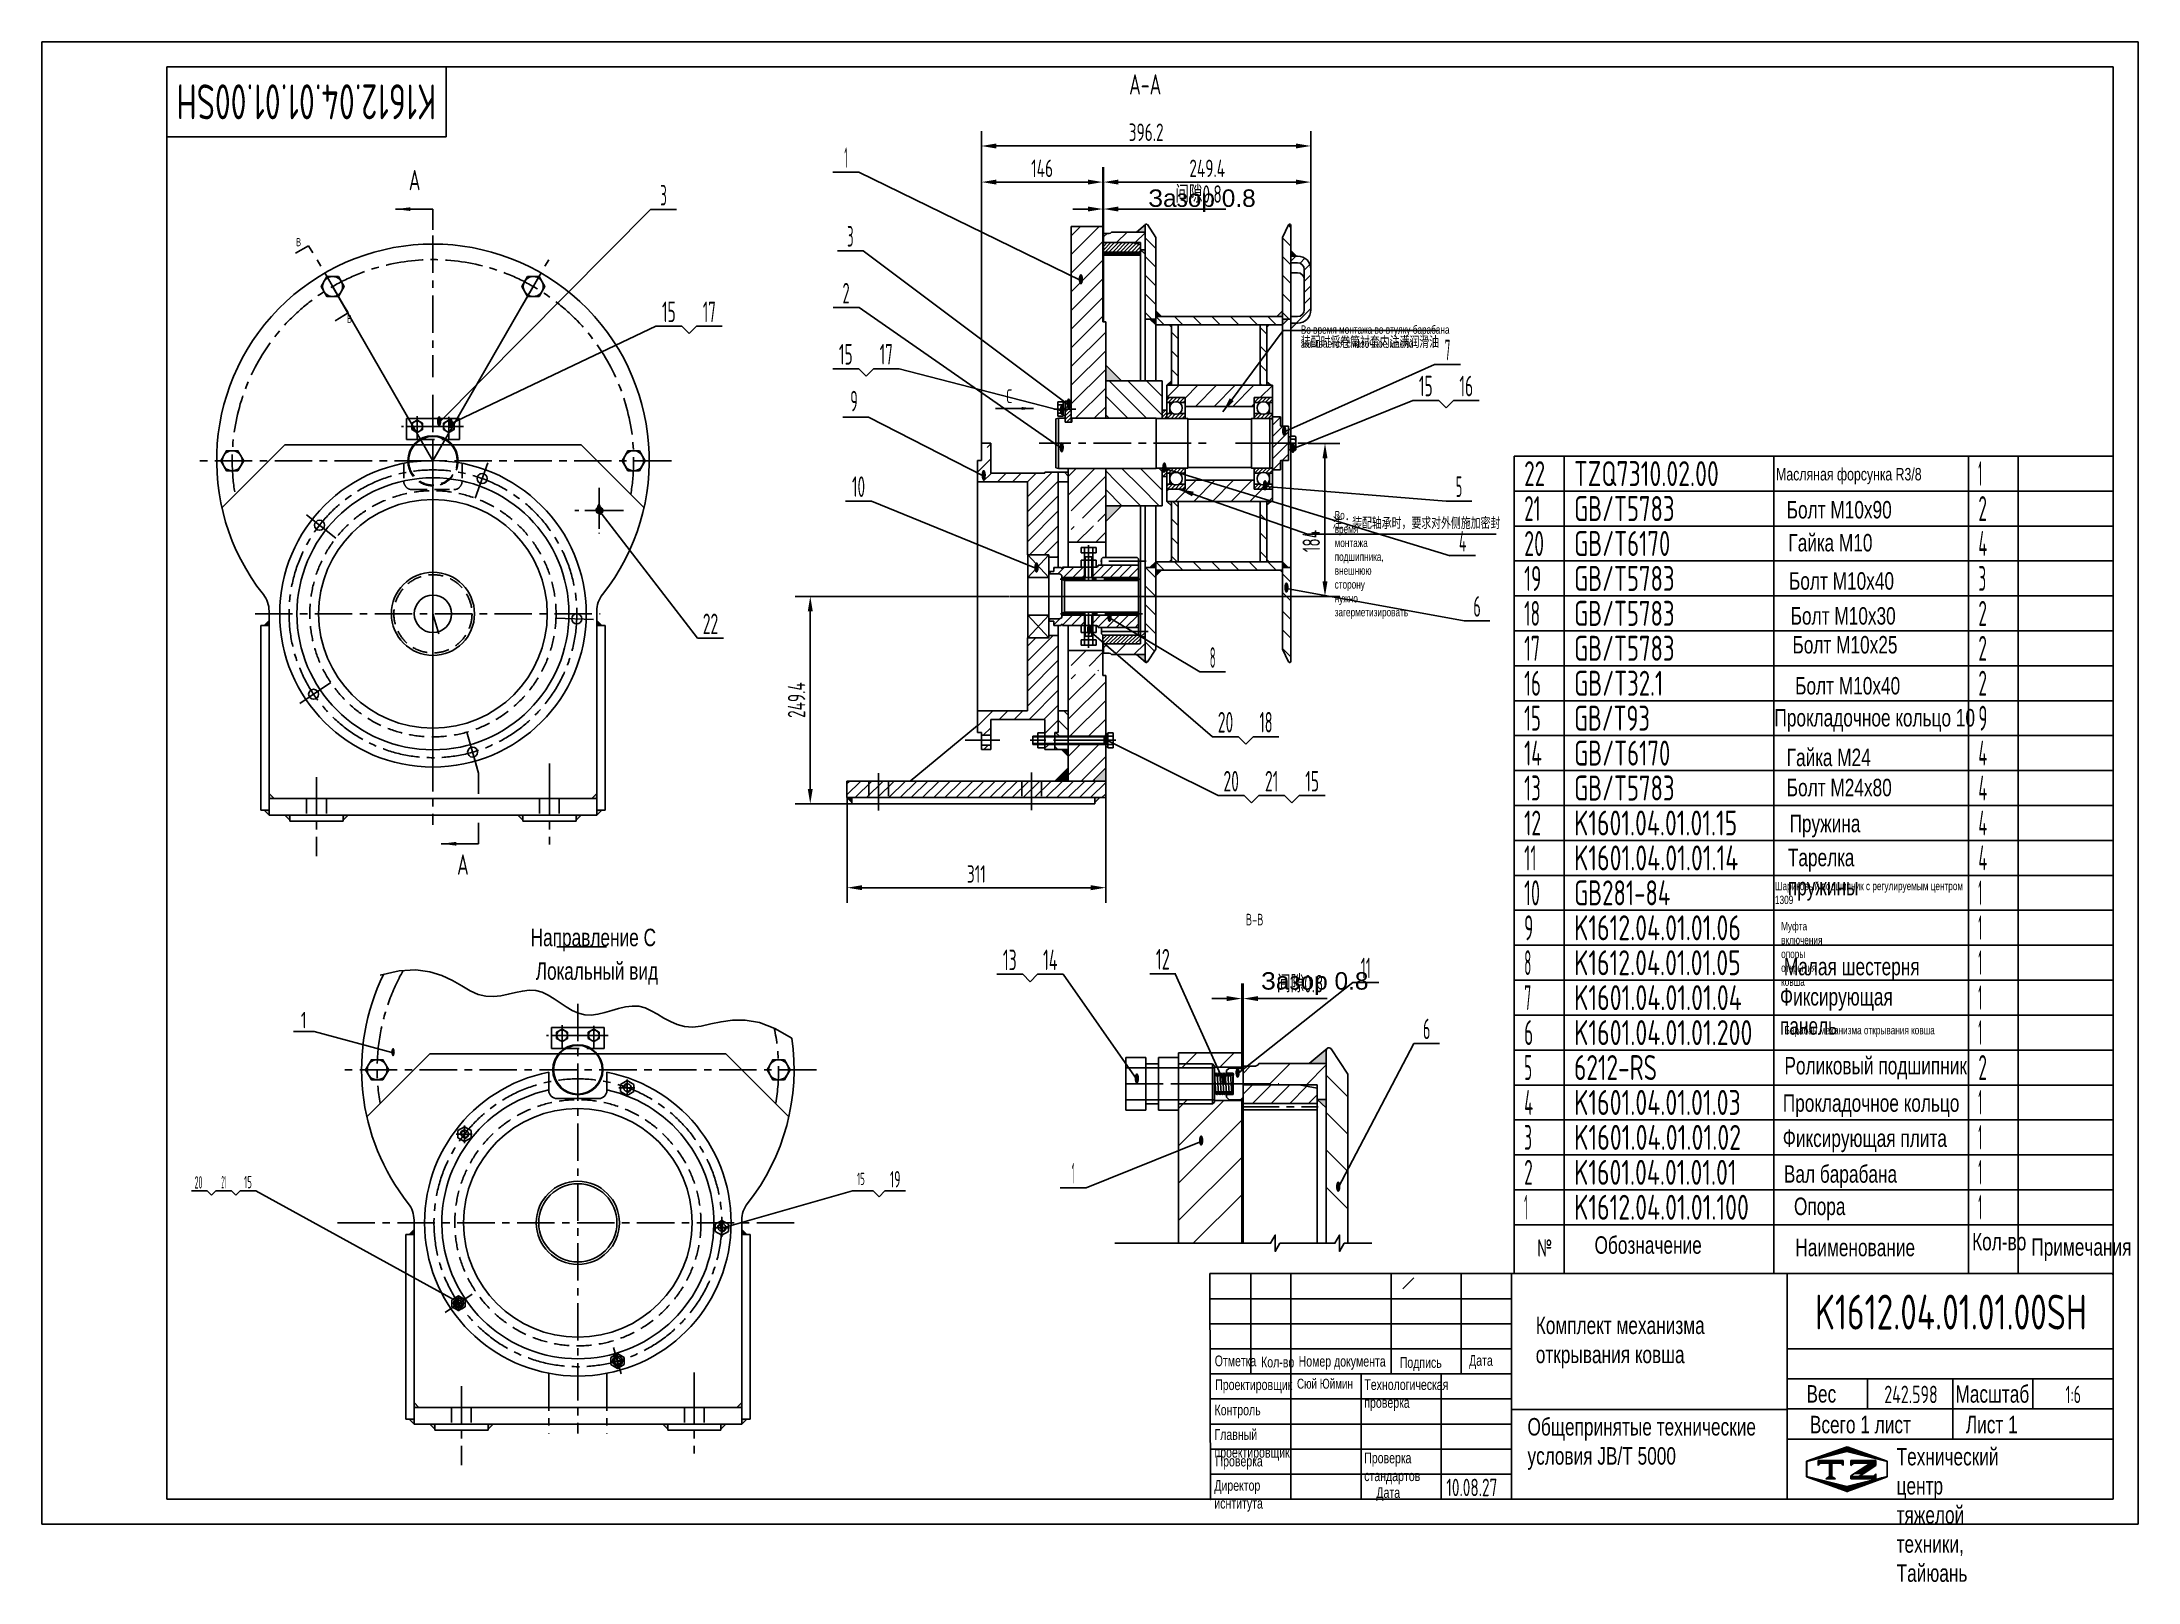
# Model space of a CAD drawing. Header units: millimetres. Extents: x 0 to 2520, y -70 to 1782.
import ezdxf
from ezdxf.enums import TextEntityAlignment as Align

# ---------------------------------------------------------------- set-up
doc = ezdxf.new("R2010")
doc.units = ezdxf.units.MM
doc.header["$LTSCALE"] = 60
doc.linetypes.add('F', pattern=[0.75, 0.5, -0.25])
doc.linetypes.add('G', pattern=[2, 1.25, -0.25, 0.25, -0.25])
for name, color, linetype in [('01', 7, 'Continuous'), ('02', 1, 'Continuous'), ('04', 2, 'F'), ('05', 4, 'G'), ('08', 1, 'Continuous'), ('10', 1, 'Continuous'), ('11', 3, 'Continuous'), ('THICK', 7, 'Continuous')]:
    doc.layers.add(name, color=color, linetype=linetype)
doc.styles.get("Standard").update_dxf_attribs({"font": 'isocp', "width": 0.707, "bigfont": 'intecad.shx'})
doc.dimstyles.new('INTE', dxfattribs={"dimscale": 6, "dimtxt": 3.5, "dimasz": 3, "dimexe": 3, "dimexo": 0, "dimgap": 1, "dimtad": 1, "dimdec": 3, "dimdsep": 46, "dimtxsty": 'Standard', "dimcen": 0, "dimclrd": 1, "dimclre": 1, "dimclrt": 3, "dimaunit": 1, "dimadec": 0, "dimazin": 0, "dimtfac": 1, "dimtmove": 0, "dimatfit": 0, "dimfxl": 1, "dimarcsym": 0})
pattern_1 = [(135, (137.339, 341.373), (-11.22532, -11.22532), [])]
pattern_2 = [(45, (147.288, 554.824), (-6.73519, 6.73519), [])]
pattern_3 = [(45, (147.2877, 554.8244), (-2.245064, 2.245064), [])]
pattern_4 = [(45, (137.339, 341.373), (-11.22532, 11.22532), [])]
pattern_5 = [(45, (78.2256, -11.9342), (-2.245064, 2.245064), [])]

msp = doc.modelspace()

# ---------------------------------------------------------------- texts
at = {"layer": '01', "attachment_point": 1}
for s, insert, char_height in [('{\\fArial|b0|i0|c204|p34;\\W1;\\C3;Зазор 0.8}', (1330.1374, 1604.7069), 21), ('{\\fArial|b0|i0|c204|p34;\\C3;Во время монтажа во втулку барабана\\Pзаливается смазочное масло}', (1513.4734, 1441.1429), 10), ('{\\fArial|b0|i0|c204|p34;\\C3;Масляная форсунка \\fArial|b0|i0|c0|p34;R3/8}', (2084.7866, 1269.8121), 15), ('{\\fArial|b0|i0|c204|p34;\\C3;Болт М10х90}', (2097.5741, 1230.0861), 21), ('{\\fArial|b0|i0|c204|p34;\\C3;Гайка М10}', (2099.5895, 1190.4833), 21), ('{\\fArial|b0|i0|c204|p34;\\C3;Болт М10х40}', (2100.3254, 1144.4844), 21), ('{\\fArial|b0|i0|c204|p34;\\C3;Болт М10х30}', (2102.3408, 1102.4844), 21), ('{\\fArial|b0|i0|c204|p34;\\C3;Болт М10х25}', (2104.4883, 1067.7907), 21), ('{\\fArial|b0|i0|c204|p34;\\C3;Болт М10х40}', (2107.7154, 1018.4844), 21), ('{\\fArial|b0|i0|c204|p34;\\C3;Прокладочное кольцо 10}', (2082.8207, 980.0198), 21), ('{\\fArial|b0|i0|c204|p34;\\C3;Гайка М24}', (2097.6006, 932.3621), 21), ('{\\fArial|b0|i0|c204|p34;\\C3;Болт М24х80}', (2097.6006, 896.1155), 21), ('{\\fArial|b0|i0|c204|p34;\\C3;Пружина}', (2100.955, 852.944), 21), ('{\\fArial|b0|i0|c204|p34;\\C3;Шариковый подшипник с регулируемым центром \\P1309}', (2083.4787, 772.2259), 10), ('{\\fArial|b0|i0|c204|p34;\\C3;Направление С}', (587.5226, 715.881), 21), ('{\\fArial|b0|i0|c204|p34;\\C3;Малая шестерня}', (2094.2175, 680.8759), 21), ('{\\fArial|b0|i0|c204|p34;\\C3;Локальный вид}', (593.6856, 675.5137), 21), ('{\\fArial|b0|i0|c204|p34;\\W1;\\C3;Зазор 0.8}', (1465.7054, 663.6527), 21), ('{\\fArial|b0|i0|c204|p34;\\C3;Барабан механизма открывания ковша}', (2094.8817, 598.8818), 10), ('{\\fArial|b0|i0|c204|p34;\\C3;Роликовый подшипник}', (2094.8771, 561.783), 21), ('{\\fArial|b0|i0|c204|p34;\\C3;Прокладочное кольцо}', (2092.8617, 516.8104), 21), ('{\\fArial|b0|i0|c204|p34;\\C3;Фиксирующая плита}', (2092.8617, 474.5226), 21), ('{\\fArial|b0|i0|c204|p34;\\C3;Вал барабана}', (2094.2053, 431.5636), 21), ('{\\fArial|b0|i0|c204|p34;\\C3;Опора}', (2106.2979, 392.632), 21), ('{\\Fisocp,intecad|c204;№}', (1797.7447, 342.564), 21), ('{\\fArial|b0|i0|c204|p34;Обозначение}', (1866.5424, 346.1194), 21), ('{\\fArial|b0|i0|c204|p34;Наименование}', (2107.9272, 343.1565), 21), ('{\\fArial|b0|i0|c204|p34;Кол-во}', (2320.4613, 350.2712), 21), ('{\\fArial|b0|i0|c204|p34;Примечания}', (2391.6312, 343.7529), 21), ('{\\fArial|b0|i0|c204|p34;\\C3;Комплект механизма\\Pоткрывания ковша}', (1795.8896, 249.596), 21), ('{\\fArial|b0|i0|c204|p34;Отметка}', (1409.9527, 202.7979), 12.852386), ('{\\fArial|b0|i0|c204|p34;Номер документа}', (1510.837, 202.3084), 12.852386), ('{\\fArial|b0|i0|c204|p34;Дата}', (1715.765, 203.2907), 12.852386), ('{\\fArial|b0|i0|c204|p34;Кол-во}', (1465.6895, 201.3194), 12.852386), ('{\\fArial|b0|i0|c204|p34;Подпись}', (1632.4065, 200.8266), 12.852386), ('{\\fArial|b0|i0|c204|p34;Проектировщик}', (1410.5183, 174.0893), 12.852386), ('{\\fArial|b0|i0|c204|p34;\\C3;Сюй Юймин}', (1508.8149, 174.9079), 12), ('{\\fArial|b0|i0|c204|p34;Технологическая\\Pпроверка}', (1589.8073, 174.186), 12.852386), ('{\\fArial|b0|i0|c204|p34;Вес}', (2121.358, 167.1781), 20.992231), ('{\\fArial|b0|i0|c204|p34;Контроль}', (1409.7801, 143.816), 12.852386), ('{\\fArial|b0|i0|c204|p34;Общепринятые технические\\Pусловия \\fArial|b0|i0|c0|p34;JB/T 5000}', (1785.9532, 127.6148), 21), ('{\\fArial|b0|i0|c204|p34;Всего 1 лист}', (2125.4792, 130.2831), 21), ('{\\fArial|b0|i0|c204|p34;Лист 1}', (2312.9205, 130.2831), 21), ('{\\fArial|b0|i0|c204|p34;Главный\\Pпроектировщик}', (1409.6663, 114.234), 12.852386), ('{\\fArial|b0|i0|c204|p34;Проверка}', (1410.9223, 82.2697), 12.852386), ('{\\fArial|b0|i0|c204|p34;Проверка\\Pстандартов}', (1589.6842, 86.0883), 12.852386), ('{\\fArial|b0|i0|c204|p34;Директор\\Pиснтитута}', (1409.4686, 53.0684), 12.852386), ('{\\fArial|b0|i0|c204|p34;Дата}', (1604.2866, 44.478), 12.852386)]:
    msp.add_mtext(s, dxfattribs=dict(at, insert=insert, char_height=char_height))
for s, insert, char_height, width in [('{\\fArial|b0|i0|c204|p34;\\C3;Во время монтажа подшипника,\\Pвнешнюю сторону нужно загерметизировать}', (1554.1263, 1218.1075), 10, 0.622117), ('{\\fArial|b0|i0|c204|p34;\\C3;Тарелка пружины}', (2098.9396, 811.9987), 21, 0.671807), ('{\\fArial|b0|i0|c204|p34;\\C3;Муфта включения опоры открытия ковша}', (2090.8686, 723.897), 10, 0.671816), ('{\\fArial|b0|i0|c204|p34;\\C3;Фиксирующая панель}', (2089.5072, 644.5258), 21, 2.015439), ('{\\fArial|b0|i0|c204|p34;Технический центр\\Pтяжелой техники, Тайюань}', (2229.6937, 91.678), 20.992231, 0.986491), ('10.08.27', (1688.3779, 54.68), 21, 67.034205)]:
    msp.add_mtext(s, dxfattribs=dict(at, insert=insert, char_height=char_height, width=width))
at = {"layer": '02', "ltscale": 0.6, "width": 0.605172}
for height, p, p2 in [(10, (1246.0377, 1490.3757), (1252.0377, 1490.3757)), (10, (1223.265, 1333.4073), (1229.265, 1333.4073)), (10, (1231.3357, 1340.872), (1237.3357, 1340.872)), (10, (474.5178, 1319.5981), (480.5178, 1319.5981)), (10, (488.1373, 1317.6837), (494.1373, 1317.6837)), (10, (1490.4952, 1308.1192), (1496.4952, 1308.1192)), (10, (1222.9765, 1288.3341), (1228.9765, 1288.3341)), (10, (1500.8898, 1287.7148), (1506.8898, 1287.7148)), (10, (1129.1741, 1254.8785), (1135.1741, 1254.8785)), (10, (1346.39, 1264.0724), (1352.39, 1264.0724)), (10, (1467.3924, 1242.6544), (1473.3924, 1242.6544)), (10, (666.6286, 1214.1691), (672.6286, 1214.1691)), (10, (1192.7275, 1143.902), (1198.7275, 1143.902)), (10, (1493.126, 1119.7539), (1499.126, 1119.7539)), (10, (1280.4625, 1084.5746), (1286.4625, 1084.5746)), (10, (1256.02, 1069.572), (1262.02, 1069.572)), (10, (1276.3837, 937.836), (1282.3837, 937.836)), (8, (419.7372, 562.5255), (424.5372, 562.5255)), (10, (1313.3057, 529.6109), (1319.3057, 529.6109)), (10, (1417.5494, 527.481), (1423.5494, 527.481)), (10, (1434.4648, 536.5694), (1440.4648, 536.5694)), (10, (1390.6187, 454.9381), (1396.6187, 454.9381)), (10, (1555.4297, 399.4922), (1561.4297, 399.4922)), (8, (814.8963, 351.8744), (819.6963, 351.8744)), (6, (497.3307, 264.7564), (500.9307, 264.7564))]:
    msp.add_text('●', height=height, dxfattribs=at).set_placement(p, p2, align=Align.FIT)
at = {"layer": '02', "ltscale": 0.6, "insert": (1447.31, 733.8287), "char_height": 14, "width": 187.374, "attachment_point": 1}
msp.add_mtext('{\\C3;B-B}', dxfattribs=at)
at = {"layer": '05', "insert": (2300.4308, 167.0788), "char_height": 21.000631, "attachment_point": 1}
msp.add_mtext('{\\fArial|b0|i0|c204|p34;\\C0;Масштаб}', dxfattribs=at)
at = {"layer": '11', "ltscale": 0.6, "width": 0.707}
for s, height, p in [('A-A', 24.5, (1307.0749, 1711.3974)), ('A', 24.5, (441.0806, 1596.3969)), ('B', 9.8, (305.6422, 1533.4425)), ('B', 9.8, (366.708, 1441.2366)), ('C', 16.8, (1159.109, 1342.6413)), ('A', 24.5, (499.1157, 773.4395))]:
    msp.add_text(s, height=height, dxfattribs=at).set_placement(p, align=Align.BOTTOM_LEFT)
at = {"layer": '11', "width": 0.665941}
msp.add_text('K1612.04.01.01.00SH', height=42, rotation=180, dxfattribs=at).set_placement((474, 1731), (162, 1731), align=Align.FIT)
at = {"layer": '11', "ltscale": 0.6}
for s, height, width, p, p2 in [('1', 24.7487, 0.404, (964.7675, 1630.3657), (968.2669, 1630.3657)), ('3', 24.7487, 0.527686, (743.4679, 1585.3582), (751.1917, 1585.3582)), ('3', 24.7487, 0.527686, (967.9962, 1535.9377), (975.7199, 1535.9377)), ('2', 24.7487, 0.562593, (962.5515, 1467.6148), (971.0456, 1467.6148)), ('15', 24.74874, 0.609833, (745.4525, 1445.1411), (761.9248, 1445.1411)), ('17', 24.74874, 0.606, (794.4925, 1445.1411), (810.2401, 1445.1411)), ('15', 24.74874, 0.609833, (958.1739, 1394.138), (974.6463, 1394.138)), ('17', 24.74874, 0.606, (1007.214, 1394.138), (1022.9616, 1394.138)), ('7', 24.7487, 0.514182, (1686.2697, 1399.3338), (1693.2686, 1399.3338)), ('9', 24.7487, 0.579528, (971.7683, 1337.8877), (980.6835, 1337.8877)), ('15', 24.74874, 0.609833, (1655.4567, 1355.9355), (1671.9291, 1355.9355)), ('16', 24.74874, 0.610556, (1704.0628, 1355.9355), (1720.6784, 1355.9355)), ('10', 24.74874, 0.606076, (973.8566, 1234.9303), (989.618, 1234.9303)), ('5', 24.7487, 0.527686, (1699.7291, 1234.9303), (1707.4528, 1234.9303)), ('4', 24.7487, 0.543846, (1703.6163, 1169.421), (1712.365, 1169.421)), ('6', 24.7487, 0.600695, (1720.8968, 1090.9759), (1729.8108, 1090.9759)), ('22', 24.74874, 0.573679, (794.4441, 1070.016), (813.0441, 1070.016)), ('8', 24.7487, 0.514182, (1403.9907, 1029.5894), (1410.9897, 1029.5894)), ('20', 24.74874, 0.600864, (1413.6463, 951.7425), (1432.2463, 951.7425)), ('18', 24.74874, 0.606, (1463.7501, 951.7425), (1479.4978, 951.7425)), ('20', 24.74874, 0.600864, (1420.4269, 880.87), (1439.0269, 880.87)), ('21', 24.74874, 0.623098, (1470.3086, 880.87), (1486.5005, 880.87)), ('15', 24.74874, 0.609833, (1518.8461, 880.87), (1535.3184, 880.87)), ('13', 24.74874, 0.609833, (1155.363, 666.0597), (1171.8354, 666.0597)), ('14', 24.74874, 0.614783, (1203.5282, 666.0597), (1221.0256, 666.0597)), ('12', 24.74874, 0.611465, (1339.1567, 666.7547), (1355.9552, 666.7547)), ('11', 24.74874, 0.582235, (1585.4955, 656.287), (1597.7437, 656.287)), ('1', 19.799, 1.01, (311.2706, 596.1555), (318.2695, 596.1555)), ('6', 24.7487, 0.600695, (1660.3376, 583.0737), (1669.2516, 583.0737)), ('1', 24.7487, 0.404, (1238.0325, 409.5568), (1241.532, 409.5568)), ('20', 14.84924, 0.509165, (183.5234, 403.4789), (192.9803, 403.4789)), ('21', 14.84924, 0.343077, (215.8183, 403.8072), (221.1674, 403.8072)), ('15', 14.84924, 0.583511, (242.971, 403.8072), (252.4279, 403.8072)), ('15', 14.84924, 0.583511, (979.8323, 407.7586), (989.2891, 407.7586)), ('19', 19.79899, 0.567814, (1019.5153, 404.8072), (1032.1244, 404.8072))]:
    msp.add_text(s, height=height, dxfattribs=dict(at, width=width)).set_placement(p, p2, align=Align.FIT)
at = {"layer": '11'}
for s, height, width, p, p2 in [('22', 30, 0.639754, (1782, 1248), (1807.1435, 1248)), ('TZQ7310.02.00', 30, 0.694301, (1842, 1248), (2015.9387, 1248)), ('1', 30, 0.404, (2328, 1248), (2332.242, 1248)), ('21', 30, 0.623098, (1782, 1206), (1801.6276, 1206)), ('GB/T5783', 30, 0.695009, (1842, 1206), (1962.7527, 1206)), ('2', 30, 0.562593, (2328, 1206), (2338.2965, 1206)), ('20', 30, 0.636567, (1782, 1164), (1805.8863, 1164)), ('GB/T6170', 30, 0.694489, (1842, 1164), (1957.6489, 1164)), ('4', 30, 0.543846, (2328, 1164), (2338.605, 1164)), ('19', 30, 0.612447, (1782, 1122), (1802.6075, 1122)), ('GB/T5783', 30, 0.695009, (1842, 1122), (1962.7527, 1122)), ('3', 30, 0.527686, (2328, 1122), (2337.3625, 1122)), ('18', 30, 0.606, (1782, 1080), (1801.089, 1080)), ('GB/T5783', 30, 0.695009, (1842, 1080), (1962.7527, 1080)), ('2', 30, 0.562593, (2328, 1080), (2338.2965, 1080)), ('17', 30, 0.606, (1782, 1038), (1801.089, 1038)), ('GB/T5783', 30, 0.695009, (1842, 1038), (1962.7527, 1038)), ('2', 30, 0.562593, (2328, 1038), (2338.2965, 1038)), ('16', 30, 0.610556, (1782, 996), (1802.1411, 996)), ('GB/T32.1', 30, 0.693516, (1842, 996), (1949.1482, 996)), ('2', 30, 0.562593, (2328, 996), (2338.2965, 996)), ('15', 30, 0.609833, (1782, 954), (1801.9675, 954)), ('GB/T93', 30, 0.691199, (1842, 954), (1933.1328, 954)), ('9', 30, 0.579528, (2328, 954), (2338.8069, 954)), ('14', 30, 0.614783, (1782, 912), (1803.21, 912)), ('GB/T6170', 30, 0.694489, (1842, 912), (1957.6489, 912)), ('4', 30, 0.543846, (2328, 912), (2338.605, 912)), ('13', 30, 0.609833, (1782, 870), (1801.9675, 870)), ('GB/T5783', 30, 0.695009, (1842, 870), (1962.7527, 870)), ('4', 30, 0.543846, (2328, 870), (2338.605, 870)), ('12', 30, 0.611465, (1782, 828), (1802.3629, 828)), ('K1601.04.01.01.15', 30, 0.695714, (1842, 828), (2038.1166, 828)), ('4', 30, 0.543846, (2328, 828), (2338.605, 828)), ('11', 30, 0.582235, (1782, 786), (1796.847, 786)), ('K1601.04.01.01.14', 30, 0.695784, (1842, 786), (2039.3591, 786)), ('4', 30, 0.543846, (2328, 786), (2338.605, 786)), ('10', 30, 0.606076, (1782, 744), (1801.1057, 744)), ('GB281-84', 30, 0.694488, (1842, 744), (1957.6322, 744)), ('1', 30, 0.404, (2328, 744), (2332.242, 744)), ('9', 30, 0.579528, (1782, 702), (1792.8069, 702)), ('K1612.04.01.01.06', 30, 0.695958, (1842, 702), (2042.5322, 702)), ('1', 30, 0.404, (2328, 702), (2332.242, 702)), ('8', 30, 0.514182, (1782, 660), (1790.484, 660)), ('K1612.04.01.01.05', 30, 0.695949, (1842, 660), (2042.3586, 660)), ('1', 30, 0.404, (2328, 660), (2332.242, 660)), ('7', 30, 0.514182, (1782, 618), (1790.484, 618)), ('K1601.04.01.01.04', 30, 0.696016, (1842, 618), (2043.601, 618)), ('1', 30, 0.404, (2328, 618), (2332.242, 618)), ('6', 30, 0.600695, (1782, 576), (1792.8054, 576)), ('K1601.04.01.01.200', 30, 0.696659, (1842, 576), (2056.3438, 576)), ('1', 30, 0.404, (2328, 576), (2332.242, 576)), ('5', 30, 0.527686, (1782, 534), (1791.3625, 534)), ('6212-RS', 30, 0.693692, (1842, 534), (1941.6753, 534)), ('2', 30, 0.562593, (2328, 534), (2338.2965, 534)), ('4', 30, 0.543846, (1782, 492), (1792.605, 492)), ('K1601.04.01.01.03', 30, 0.695949, (1842, 492), (2042.3586, 492)), ('1', 30, 0.404, (2328, 492), (2332.242, 492)), ('3', 30, 0.527686, (1782, 450), (1791.3625, 450)), ('K1601.04.01.01.02', 30, 0.69597, (1842, 450), (2042.7539, 450)), ('1', 30, 0.404, (2328, 450), (2332.242, 450)), ('2', 30, 0.562593, (1782, 408), (1792.2965, 408)), ('K1601.04.01.01.01', 30, 0.695664, (1842, 408), (2037.238, 408)), ('1', 30, 0.404, (2328, 408), (2332.242, 408)), ('1', 30, 0.404, (1782, 366), (1786.242, 366)), ('K1612.04.01.01.100', 30, 0.696454, (1842, 366), (2052.1018, 366)), ('1', 30, 0.404, (2328, 366), (2332.242, 366)), ('K1612.04.01.01.00SH', 42, 0.697493, (2131.6088, 234), (2458.3912, 234)), ('242.598', 21, 0.687219, (2214.8645, 145.5), (2279.1355, 145.5)), ('1:6', 21, 0.631229, (2432.7235, 145.5), (2451.2765, 145.5))]:
    msp.add_text(s, height=height, dxfattribs=dict(at, width=width)).set_placement(p, p2, align=Align.FIT)
at = {"layer": '11', "color": 3, "ltscale": 0.6, "char_height": 14, "attachment_point": 7}
for s, insert in [('装配时将卷筒衬套内注满润滑油', (1513.352, 1413.8747)), ('注：装配轴承时，要求对外侧施加密封', (1551.388, 1196.0257))]:
    msp.add_mtext(s, dxfattribs=dict(at, insert=insert))

# ---------------------------------------------------------------- blocks, each defined once
blk = doc.blocks.new('*U23', base_point=(251.96, 168.31))
at = {"layer": '01'}
for p, q in [((251.96, 168.31), (251.96, 182.31)), ((195.96, 168.31), (251.96, 168.31))]:
    blk.add_line(p, q, dxfattribs=at)
blk = doc.blocks.new('*U24')
at = {"layer": '01'}
for points in [[(415, 292), (25, 292)], [(25, 292), (25, 5)], [(415, 5), (415, 292)], [(25, 5), (415, 5)]]:
    blk.add_lwpolyline(points, dxfattribs=at)
at = {"layer": '02'}
for points in [[(420, 297), (0, 297)], [(0, 297), (0, 0)], [(420, 0), (420, 297)], [(0, 0), (420, 0)]]:
    blk.add_lwpolyline(points, dxfattribs=at)
blk = doc.blocks.new('*U25', base_point=(4494.68, 17.39))
at = {"layer": '01'}
blk.add_circle((4494.68, 17.39), 1.28, dxfattribs=at)
at = {"layer": '02'}
blk.add_arc((4494.68, 17.39), 1.6, 260, 170, dxfattribs=at)
blk = doc.blocks.new('*U26')
at = {"layer": '01'}
for p, q in [((-7.7, 2.6), (-7.7, 0)), ((0, 2.6), (-7.7, 2.6)), ((-7.7, 0), (0, 0)), ((0, 0), (-1.5, 2.6)), ((0, 2.6), (1.5, 0)), ((0, 2.6), (7.7, 2.6)), ((7.7, 0), (0, 0)), ((7.7, 2.6), (7.7, 0))]:
    blk.add_line(p, q, dxfattribs=at)
at = {"layer": '05'}
blk.add_line((0, 4.7), (0, -2.1), dxfattribs=at)
blk = doc.blocks.new('*D32')
at = {"layer": '08', "color": 1, "lineweight": -2, "ltscale": 0.6}
for p, q in [((1276.2, 1551.8), (1276.2, 1631.5)), ((1294.2, 1613.5), (1507.6, 1613.5)), ((1525.6, 1484.2), (1525.6, 1631.5))]:
    blk.add_line(p, q, dxfattribs=at)
at = {"layer": '08', "color": 1, "ltscale": 0.6}
for points in [[(1294.2, 1616.5), (1294.2, 1610.5), (1276.2, 1613.5)], [(1507.6, 1616.5), (1507.6, 1610.5), (1525.6, 1613.5)]]:
    blk.add_solid(points, dxfattribs=at)
at = {"layer": 'Defpoints', "color": 0, "ltscale": 0.6}
for p in [(1525.6, 1613.5), (1276.2, 1551.8), (1525.6, 1484.2)]:
    blk.add_point(p, dxfattribs=at)
at = {"layer": '08', "color": 3, "ltscale": 0.6, "insert": (1400.9, 1630), "char_height": 21, "attachment_point": 5}
blk.add_mtext('249.4', dxfattribs=at)
blk = doc.blocks.new('*D33')
at = {"layer": '08', "color": 1, "lineweight": -2, "ltscale": 0.6}
for p, q in [((1275.4, 1580.5), (1275.4, 1599.1)), ((1276.2, 1580.5), (1276.2, 1599.1)), ((1257.4, 1581.1), (1239.4, 1581.1)), ((1275.4, 1581.1), (1276.2, 1581.1)), ((1294.2, 1581.1), (1423.2, 1581.1))]:
    blk.add_line(p, q, dxfattribs=at)
at = {"layer": '08', "color": 1, "ltscale": 0.6}
for points in [[(1257.4, 1584.1), (1257.4, 1578.1), (1275.4, 1581.1)], [(1294.2, 1584.1), (1294.2, 1578.1), (1276.2, 1581.1)]]:
    blk.add_solid(points, dxfattribs=at)
at = {"layer": 'Defpoints', "color": 0, "ltscale": 0.6}
for p in [(1275.4, 1580.5), (1276.2, 1581.1), (1276.2, 1580.5)]:
    blk.add_point(p, dxfattribs=at)
at = {"layer": '08', "color": 3, "ltscale": 0.6, "insert": (1390.5, 1599.1), "char_height": 21, "attachment_point": 5}
blk.add_mtext('间隙0.8', dxfattribs=at)
blk = doc.blocks.new('*D34')
at = {"layer": '08', "color": 1, "lineweight": -2, "ltscale": 0.6}
for p, q in [((967.9, 873.4), (967.9, 747.2)), ((1278.9, 873.4), (1278.9, 747.2)), ((985.9, 765.2), (1260.9, 765.2))]:
    blk.add_line(p, q, dxfattribs=at)
at = {"layer": '08', "color": 1, "ltscale": 0.6}
for points in [[(985.9, 768.2), (985.9, 762.2), (967.9, 765.2)], [(1260.9, 768.2), (1260.9, 762.2), (1278.9, 765.2)]]:
    blk.add_solid(points, dxfattribs=at)
at = {"layer": 'Defpoints', "color": 0, "ltscale": 0.6}
for p in [(967.9, 873.4), (1278.9, 873.4), (1278.9, 765.2)]:
    blk.add_point(p, dxfattribs=at)
at = {"layer": '08', "color": 3, "ltscale": 0.6, "insert": (1123.4, 781.7), "char_height": 21, "attachment_point": 5}
blk.add_mtext('311', dxfattribs=at)
blk = doc.blocks.new('*D35')
at = {"layer": '08', "color": 1, "lineweight": -2, "ltscale": 0.6}
for p, q in [((1117.8, 1115.4), (905.7, 1115.4)), ((923.7, 1097.4), (923.7, 884)), ((973.9, 866), (905.7, 866))]:
    blk.add_line(p, q, dxfattribs=at)
at = {"layer": '08', "color": 1, "ltscale": 0.6}
for points in [[(920.7, 1097.4), (926.7, 1097.4), (923.7, 1115.4)], [(920.7, 884), (926.7, 884), (923.7, 866)]]:
    blk.add_solid(points, dxfattribs=at)
at = {"layer": 'Defpoints', "color": 0, "ltscale": 0.6}
for p in [(1117.8, 1115.4), (923.7, 866), (973.9, 866)]:
    blk.add_point(p, dxfattribs=at)
at = {"layer": '08', "color": 3, "ltscale": 0.6, "insert": (907.2, 990.7), "char_height": 21, "attachment_point": 5, "rotation": 90}
blk.add_mtext('249.4', dxfattribs=at)
blk = doc.blocks.new('*D36')
at = {"layer": '08', "color": 1, "lineweight": -2, "ltscale": 0.6}
for p, q in [((1522.3, 1299.4), (1560.5, 1299.4)), ((1542.5, 1281.4), (1542.5, 1133.4)), ((1326.2, 1115.4), (1560.5, 1115.4))]:
    blk.add_line(p, q, dxfattribs=at)
at = {"layer": '08', "color": 1, "ltscale": 0.6}
for points in [[(1539.5, 1281.4), (1545.5, 1281.4), (1542.5, 1299.4)], [(1539.5, 1133.4), (1545.5, 1133.4), (1542.5, 1115.4)]]:
    blk.add_solid(points, dxfattribs=at)
at = {"layer": 'Defpoints', "color": 0, "ltscale": 0.6}
for p in [(1522.3, 1299.4), (1326.2, 1115.4), (1542.5, 1115.4)]:
    blk.add_point(p, dxfattribs=at)
at = {"layer": '08', "color": 3, "ltscale": 0.6, "insert": (1526, 1181.9), "char_height": 21, "attachment_point": 5, "rotation": 90}
blk.add_mtext('184', dxfattribs=at)
blk = doc.blocks.new('*U30')
at = {"layer": '01'}
for p, q in [((-8.4, 0), (-8.4, 8.9)), ((-8.4, 8.9), (0, 8.9)), ((-8.4, 5), (0, 5)), ((0, 8.9), (0, 0)), ((0, -8.9), (0, 0)), ((-8.4, 0), (-8.4, -8.9)), ((-8.4, -5), (0, -5)), ((-8.4, -8.9), (0, -8.9))]:
    blk.add_line(p, q, dxfattribs=at)
at = {"layer": '05'}
blk.add_line((-9.5, 0), (1.1, 0), dxfattribs=at)
blk = doc.blocks.new('*D37')
at = {"layer": '08', "color": 1, "lineweight": -2, "ltscale": 0.6}
for p, q in [((1129.4, 1299.7), (1129.4, 1631.5)), ((1257.4, 1613.5), (1147.4, 1613.5)), ((1275.4, 1573.8), (1275.4, 1631.5))]:
    blk.add_line(p, q, dxfattribs=at)
at = {"layer": '08', "color": 1, "ltscale": 0.6}
for points in [[(1147.4, 1616.5), (1147.4, 1610.5), (1129.4, 1613.5)], [(1257.4, 1616.5), (1257.4, 1610.5), (1275.4, 1613.5)]]:
    blk.add_solid(points, dxfattribs=at)
at = {"layer": 'Defpoints', "color": 0, "ltscale": 0.6}
for p in [(1129.4, 1613.5), (1275.4, 1573.8), (1129.4, 1299.7)]:
    blk.add_point(p, dxfattribs=at)
at = {"layer": '08', "color": 3, "ltscale": 0.6, "insert": (1202.4, 1630), "char_height": 21, "attachment_point": 5}
blk.add_mtext('146', dxfattribs=at)
blk = doc.blocks.new('*D38')
at = {"layer": '08', "color": 1, "lineweight": -2, "ltscale": 0.6}
for p, q in [((1129.4, 1299.7), (1129.4, 1674.9)), ((1525.6, 1598.8), (1525.6, 1674.9)), ((1147.4, 1656.9), (1507.6, 1656.9))]:
    blk.add_line(p, q, dxfattribs=at)
at = {"layer": '08', "color": 1, "ltscale": 0.6}
for points in [[(1147.4, 1659.9), (1147.4, 1653.9), (1129.4, 1656.9)], [(1507.6, 1659.9), (1507.6, 1653.9), (1525.6, 1656.9)]]:
    blk.add_solid(points, dxfattribs=at)
at = {"layer": 'Defpoints', "color": 0, "ltscale": 0.6}
for p in [(1525.6, 1656.9), (1525.6, 1598.8), (1129.4, 1299.7)]:
    blk.add_point(p, dxfattribs=at)
at = {"layer": '08', "color": 3, "ltscale": 0.6, "insert": (1327.5, 1673.4), "char_height": 21, "attachment_point": 5}
blk.add_mtext('396.2', dxfattribs=at)
blk = doc.blocks.new('*U27')
at = {"layer": '01'}
for p, q in [((-7.7, 2.6), (-7.7, 0)), ((0, 2.6), (-7.7, 2.6)), ((-7.7, 0), (0, 0)), ((0, 0), (-1.5, 2.6)), ((0, 2.6), (1.5, 0)), ((0, 2.6), (7.7, 2.6)), ((7.7, 0), (0, 0)), ((7.7, 2.6), (7.7, 0))]:
    blk.add_line(p, q, dxfattribs=at)
at = {"layer": '05'}
blk.add_line((0, 4.7), (0, -2.1), dxfattribs=at)
blk = doc.blocks.new('*U28')
at = {"layer": '01'}
for p, q in [((-8.4, 0), (-8.4, 8.9)), ((-8.4, 8.9), (0, 8.9)), ((-8.4, 5), (0, 5)), ((0, 8.9), (0, 0)), ((0, -8.9), (0, 0)), ((-8.4, 0), (-8.4, -8.9)), ((-8.4, -5), (0, -5)), ((-8.4, -8.9), (0, -8.9))]:
    blk.add_line(p, q, dxfattribs=at)
at = {"layer": '05'}
blk.add_line((-9.5, 0), (1.1, 0), dxfattribs=at)
blk = doc.blocks.new('*U29')
at = {"layer": '01'}
for p, q in [((-6.4, 0), (-6.4, 8.9)), ((-6.4, 8.9), (0, 8.9)), ((0, 5), (-6.4, 5)), ((-6.4, 0), (-6.4, -8.9)), ((0, 8.9), (0, 0)), ((0, 5), (90, 5)), ((0, -8.9), (0, 0)), ((4.5, 5), (4.5, 0)), ((4.5, -5), (4.5, 0)), ((90, 5), (90, 0)), ((90, -5), (90, 0)), ((0, -5), (-6.4, -5)), ((-6.4, -8.9), (0, -8.9)), ((0, -5), (90, -5))]:
    blk.add_line(p, q, dxfattribs=at)
at = {"layer": '02'}
for p, q in [((90, 4), (4.5, 4)), ((90, -4), (4.5, -4))]:
    blk.add_line(p, q, dxfattribs=at)
at = {"layer": '05'}
blk.add_line((-9.5, 0), (93.5, 0), dxfattribs=at)
blk = doc.blocks.new('*U31')
at = {"layer": '01'}
for p, q in [((-7.7, 2.6), (-7.7, 0)), ((0, 2.6), (-7.7, 2.6)), ((-7.7, 0), (0, 0)), ((0, 0), (-1.5, 2.6)), ((0, 2.6), (1.5, 0)), ((0, 2.6), (7.7, 2.6)), ((7.7, 0), (0, 0)), ((7.7, 2.6), (7.7, 0))]:
    blk.add_line(p, q, dxfattribs=at)
at = {"layer": '05'}
blk.add_line((0, 4.7), (0, -2.1), dxfattribs=at)
blk = doc.blocks.new('*U40')
at = {"layer": '01'}
for p, q in [((0, -42), (0, 0)), ((720, -42), (720, 0))]:
    blk.add_line(p, q, dxfattribs=at)
at = {"layer": '02'}
for p, q in [((0, 0), (60, 0)), ((60, -42), (60, 0)), ((60, 0), (312, 0)), ((312, -42), (312, 0)), ((312, 0), (546, 0)), ((546, -42), (546, 0)), ((546, 0), (606, 0)), ((606, -42), (606, 0)), ((606, 0), (720, 0))]:
    blk.add_line(p, q, dxfattribs=at)
blk = doc.blocks.new('*U41')
at = {"layer": '01'}
for p, q in [((0, -42), (0, 0)), ((720, -42), (720, 0))]:
    blk.add_line(p, q, dxfattribs=at)
at = {"layer": '02'}
for p, q in [((0, 0), (60, 0)), ((60, -42), (60, 0)), ((60, 0), (312, 0)), ((312, -42), (312, 0)), ((312, 0), (546, 0)), ((546, -42), (546, 0)), ((546, 0), (606, 0)), ((606, -42), (606, 0)), ((606, 0), (720, 0))]:
    blk.add_line(p, q, dxfattribs=at)
blk = doc.blocks.new('*U42')
at = {"layer": '01'}
for p, q in [((0, -42), (0, 0)), ((720, -42), (720, 0))]:
    blk.add_line(p, q, dxfattribs=at)
at = {"layer": '02'}
for p, q in [((0, 0), (60, 0)), ((60, -42), (60, 0)), ((60, 0), (312, 0)), ((312, -42), (312, 0)), ((312, 0), (546, 0)), ((546, -42), (546, 0)), ((546, 0), (606, 0)), ((606, -42), (606, 0)), ((606, 0), (720, 0))]:
    blk.add_line(p, q, dxfattribs=at)
blk = doc.blocks.new('*U43')
at = {"layer": '01'}
for p, q in [((0, -42), (0, 0)), ((720, -42), (720, 0))]:
    blk.add_line(p, q, dxfattribs=at)
at = {"layer": '02'}
for p, q in [((0, 0), (60, 0)), ((60, -42), (60, 0)), ((60, 0), (312, 0)), ((312, -42), (312, 0)), ((312, 0), (546, 0)), ((546, -42), (546, 0)), ((546, 0), (606, 0)), ((606, -42), (606, 0)), ((606, 0), (720, 0))]:
    blk.add_line(p, q, dxfattribs=at)
blk = doc.blocks.new('*U44')
at = {"layer": '01'}
for p, q in [((0, -42), (0, 0)), ((720, -42), (720, 0))]:
    blk.add_line(p, q, dxfattribs=at)
at = {"layer": '02'}
for p, q in [((0, 0), (60, 0)), ((60, -42), (60, 0)), ((60, 0), (312, 0)), ((312, -42), (312, 0)), ((312, 0), (546, 0)), ((546, -42), (546, 0)), ((546, 0), (606, 0)), ((606, -42), (606, 0)), ((606, 0), (720, 0))]:
    blk.add_line(p, q, dxfattribs=at)
blk = doc.blocks.new('*U45')
at = {"layer": '01'}
for p, q in [((0, -42), (0, 0)), ((720, -42), (720, 0))]:
    blk.add_line(p, q, dxfattribs=at)
at = {"layer": '02'}
for p, q in [((0, 0), (60, 0)), ((60, -42), (60, 0)), ((60, 0), (312, 0)), ((312, -42), (312, 0)), ((312, 0), (546, 0)), ((546, -42), (546, 0)), ((546, 0), (606, 0)), ((606, -42), (606, 0)), ((606, 0), (720, 0))]:
    blk.add_line(p, q, dxfattribs=at)
blk = doc.blocks.new('*U46')
at = {"layer": '01'}
for p, q in [((0, -42), (0, 0)), ((720, -42), (720, 0))]:
    blk.add_line(p, q, dxfattribs=at)
at = {"layer": '02'}
for p, q in [((0, 0), (60, 0)), ((60, -42), (60, 0)), ((60, 0), (312, 0)), ((312, -42), (312, 0)), ((312, 0), (546, 0)), ((546, -42), (546, 0)), ((546, 0), (606, 0)), ((606, -42), (606, 0)), ((606, 0), (720, 0))]:
    blk.add_line(p, q, dxfattribs=at)
blk = doc.blocks.new('*U47')
at = {"layer": '01'}
for p, q in [((0, -42), (0, 0)), ((720, -42), (720, 0))]:
    blk.add_line(p, q, dxfattribs=at)
at = {"layer": '02'}
for p, q in [((0, 0), (60, 0)), ((60, -42), (60, 0)), ((60, 0), (312, 0)), ((312, -42), (312, 0)), ((312, 0), (546, 0)), ((546, -42), (546, 0)), ((546, 0), (606, 0)), ((606, -42), (606, 0)), ((606, 0), (720, 0))]:
    blk.add_line(p, q, dxfattribs=at)
blk = doc.blocks.new('*U48')
at = {"layer": '01'}
for p, q in [((0, -42), (0, 0)), ((720, -42), (720, 0))]:
    blk.add_line(p, q, dxfattribs=at)
at = {"layer": '02'}
for p, q in [((0, 0), (60, 0)), ((60, -42), (60, 0)), ((60, 0), (312, 0)), ((312, -42), (312, 0)), ((312, 0), (546, 0)), ((546, -42), (546, 0)), ((546, 0), (606, 0)), ((606, -42), (606, 0)), ((606, 0), (720, 0))]:
    blk.add_line(p, q, dxfattribs=at)
blk = doc.blocks.new('*U49')
at = {"layer": '01'}
for p, q in [((0, -42), (0, 0)), ((720, -42), (720, 0))]:
    blk.add_line(p, q, dxfattribs=at)
at = {"layer": '02'}
for p, q in [((0, 0), (60, 0)), ((60, -42), (60, 0)), ((60, 0), (312, 0)), ((312, -42), (312, 0)), ((312, 0), (546, 0)), ((546, -42), (546, 0)), ((546, 0), (606, 0)), ((606, -42), (606, 0)), ((606, 0), (720, 0))]:
    blk.add_line(p, q, dxfattribs=at)
blk = doc.blocks.new('*U50')
at = {"layer": '01'}
for p, q in [((0, -42), (0, 0)), ((720, -42), (720, 0))]:
    blk.add_line(p, q, dxfattribs=at)
at = {"layer": '02'}
for p, q in [((0, 0), (60, 0)), ((60, -42), (60, 0)), ((60, 0), (312, 0)), ((312, -42), (312, 0)), ((312, 0), (546, 0)), ((546, -42), (546, 0)), ((546, 0), (606, 0)), ((606, -42), (606, 0)), ((606, 0), (720, 0))]:
    blk.add_line(p, q, dxfattribs=at)
blk = doc.blocks.new('*U51')
at = {"layer": '01'}
for p, q in [((0, -42), (0, 0)), ((720, -42), (720, 0))]:
    blk.add_line(p, q, dxfattribs=at)
at = {"layer": '02'}
for p, q in [((0, 0), (60, 0)), ((60, -42), (60, 0)), ((60, 0), (312, 0)), ((312, -42), (312, 0)), ((312, 0), (546, 0)), ((546, -42), (546, 0)), ((546, 0), (606, 0)), ((606, -42), (606, 0)), ((606, 0), (720, 0))]:
    blk.add_line(p, q, dxfattribs=at)
blk = doc.blocks.new('*U52')
at = {"layer": '01'}
for p, q in [((0, -42), (0, 0)), ((720, -42), (720, 0))]:
    blk.add_line(p, q, dxfattribs=at)
at = {"layer": '02'}
for p, q in [((0, 0), (60, 0)), ((60, -42), (60, 0)), ((60, 0), (312, 0)), ((312, -42), (312, 0)), ((312, 0), (546, 0)), ((546, -42), (546, 0)), ((546, 0), (606, 0)), ((606, -42), (606, 0)), ((606, 0), (720, 0))]:
    blk.add_line(p, q, dxfattribs=at)
blk = doc.blocks.new('*U53')
at = {"layer": '01'}
for p, q in [((0, -42), (0, 0)), ((720, -42), (720, 0))]:
    blk.add_line(p, q, dxfattribs=at)
at = {"layer": '02'}
for p, q in [((0, 0), (60, 0)), ((60, -42), (60, 0)), ((60, 0), (312, 0)), ((312, -42), (312, 0)), ((312, 0), (546, 0)), ((546, -42), (546, 0)), ((546, 0), (606, 0)), ((606, -42), (606, 0)), ((606, 0), (720, 0))]:
    blk.add_line(p, q, dxfattribs=at)
blk = doc.blocks.new('*U54')
at = {"layer": '01'}
for p, q in [((0, -42), (0, 0)), ((720, -42), (720, 0))]:
    blk.add_line(p, q, dxfattribs=at)
at = {"layer": '02'}
for p, q in [((0, 0), (60, 0)), ((60, -42), (60, 0)), ((60, 0), (312, 0)), ((312, -42), (312, 0)), ((312, 0), (546, 0)), ((546, -42), (546, 0)), ((546, 0), (606, 0)), ((606, -42), (606, 0)), ((606, 0), (720, 0))]:
    blk.add_line(p, q, dxfattribs=at)
blk = doc.blocks.new('*U55')
at = {"layer": '01'}
for p, q in [((0, -42), (0, 0)), ((720, -42), (720, 0))]:
    blk.add_line(p, q, dxfattribs=at)
at = {"layer": '02'}
for p, q in [((0, 0), (60, 0)), ((60, -42), (60, 0)), ((60, 0), (312, 0)), ((312, -42), (312, 0)), ((312, 0), (546, 0)), ((546, -42), (546, 0)), ((546, 0), (606, 0)), ((606, -42), (606, 0)), ((606, 0), (720, 0))]:
    blk.add_line(p, q, dxfattribs=at)
blk = doc.blocks.new('*U56')
at = {"layer": '01'}
for p, q in [((0, -42), (0, 0)), ((720, -42), (720, 0))]:
    blk.add_line(p, q, dxfattribs=at)
at = {"layer": '02'}
for p, q in [((0, 0), (60, 0)), ((60, -42), (60, 0)), ((60, 0), (312, 0)), ((312, -42), (312, 0)), ((312, 0), (546, 0)), ((546, -42), (546, 0)), ((546, 0), (606, 0)), ((606, -42), (606, 0)), ((606, 0), (720, 0))]:
    blk.add_line(p, q, dxfattribs=at)
blk = doc.blocks.new('*U57')
at = {"layer": '01'}
for p, q in [((0, -42), (0, 0)), ((720, -42), (720, 0))]:
    blk.add_line(p, q, dxfattribs=at)
at = {"layer": '02'}
for p, q in [((0, 0), (60, 0)), ((60, -42), (60, 0)), ((60, 0), (312, 0)), ((312, -42), (312, 0)), ((312, 0), (546, 0)), ((546, -42), (546, 0)), ((546, 0), (606, 0)), ((606, -42), (606, 0)), ((606, 0), (720, 0))]:
    blk.add_line(p, q, dxfattribs=at)
blk = doc.blocks.new('*U58')
at = {"layer": '01'}
for p, q in [((0, -42), (0, 0)), ((720, -42), (720, 0))]:
    blk.add_line(p, q, dxfattribs=at)
at = {"layer": '02'}
for p, q in [((0, 0), (60, 0)), ((60, -42), (60, 0)), ((60, 0), (312, 0)), ((312, -42), (312, 0)), ((312, 0), (546, 0)), ((546, -42), (546, 0)), ((546, 0), (606, 0)), ((606, -42), (606, 0)), ((606, 0), (720, 0))]:
    blk.add_line(p, q, dxfattribs=at)
blk = doc.blocks.new('*U59')
at = {"layer": '01'}
for p, q in [((0, -42), (0, 0)), ((720, -42), (720, 0))]:
    blk.add_line(p, q, dxfattribs=at)
at = {"layer": '02'}
for p, q in [((0, 0), (60, 0)), ((60, -42), (60, 0)), ((60, 0), (312, 0)), ((312, -42), (312, 0)), ((312, 0), (546, 0)), ((546, -42), (546, 0)), ((546, 0), (606, 0)), ((606, -42), (606, 0)), ((606, 0), (720, 0))]:
    blk.add_line(p, q, dxfattribs=at)
blk = doc.blocks.new('*U60')
at = {"layer": '01'}
for p, q in [((0, -42), (0, 0)), ((720, -42), (720, 0))]:
    blk.add_line(p, q, dxfattribs=at)
at = {"layer": '02'}
for p, q in [((0, 0), (60, 0)), ((60, -42), (60, 0)), ((60, 0), (312, 0)), ((312, -42), (312, 0)), ((312, 0), (546, 0)), ((546, -42), (546, 0)), ((546, 0), (606, 0)), ((606, -42), (606, 0)), ((606, 0), (720, 0))]:
    blk.add_line(p, q, dxfattribs=at)
blk = doc.blocks.new('*U61')
at = {"layer": '01'}
for p, q in [((0, -42), (0, 0)), ((0, 0), (60, 0)), ((60, 0), (312, 0)), ((312, 0), (546, 0)), ((546, 0), (606, 0)), ((606, 0), (720, 0)), ((720, -42), (720, 0))]:
    blk.add_line(p, q, dxfattribs=at)
at = {"layer": '02'}
for p, q in [((60, -42), (60, 0)), ((312, -42), (312, 0)), ((546, -42), (546, 0)), ((606, -42), (606, 0))]:
    blk.add_line(p, q, dxfattribs=at)
blk = doc.blocks.new('*U62')
at = {"layer": '01'}
for p, q in [((0, 8.9), (-8, 4.3)), ((-8, 4.3), (-8, 0)), ((-8, -4.3), (-8, 0)), ((8, 4.3), (0, 8.9)), ((8, 0), (8, 4.3)), ((0, -8.9), (-8, -4.3)), ((8, -4.3), (0, -8.9)), ((8, 0), (8, -4.3))]:
    blk.add_line(p, q, dxfattribs=at)
blk.add_circle((0, 0), 4, dxfattribs=at)
at = {"layer": '02'}
blk.add_arc((0, 0), 5, 265.8682, 183.1341, dxfattribs=at)
at = {"layer": '05'}
for p, q in [((8.6, 0), (-8.8, 0)), ((0, 9.4), (0, -9.4))]:
    blk.add_line(p, q, dxfattribs=at)
blk = doc.blocks.new('*U63')
at = {"layer": '01'}
for p, q in [((0, 8.9), (-8, 4.3)), ((-8, 4.3), (-8, 0)), ((-8, -4.3), (-8, 0)), ((8, 4.3), (0, 8.9)), ((8, 0), (8, 4.3)), ((8, 0), (8, -4.3)), ((0, -8.9), (-8, -4.3)), ((8, -4.3), (0, -8.9))]:
    blk.add_line(p, q, dxfattribs=at)
at = {"layer": '05'}
for p, q in [((-9.9, 0), (9.3, 0)), ((0, -10.7), (0, 10.3))]:
    blk.add_line(p, q, dxfattribs=at)
blk = doc.blocks.new('*D64')
at = {"layer": '08', "color": 1, "lineweight": -2, "ltscale": 0.6}
for p, q in [((1424.4, 631.9), (1406.4, 631.9)), ((1442.4, 566.8), (1442.4, 649.9)), ((1442.4, 631.9), (1444, 631.9)), ((1444, 550.6), (1444, 649.9)), ((1462, 631.9), (1545.3, 631.9))]:
    blk.add_line(p, q, dxfattribs=at)
at = {"layer": '08', "color": 1, "ltscale": 0.6}
for points in [[(1424.4, 634.9), (1424.4, 628.9), (1442.4, 631.9)], [(1462, 634.9), (1462, 628.9), (1444, 631.9)]]:
    blk.add_solid(points, dxfattribs=at)
at = {"layer": 'Defpoints', "color": 0, "ltscale": 0.6}
for p in [(1444, 631.9), (1442.4, 566.8), (1444, 550.6)]:
    blk.add_point(p, dxfattribs=at)
at = {"layer": '08', "color": 3, "ltscale": 0.6, "insert": (1512.6, 649.8), "char_height": 21, "attachment_point": 5}
blk.add_mtext('间隙0.8', dxfattribs=at)
blk = doc.blocks.new('*X68')
at = {"color": 0}
for p, q in [((127.06, 7.8), (132.06, 7.8)), ((127.06, 7.5), (132.06, 7.5)), ((127.06, 7.2), (127.32, 7.2)), ((127.84, 5.4), (129.64, 5.4)), ((128.3, 5.7), (130.1, 5.7)), ((128.77, 6), (130.57, 6)), ((129.23, 6.3), (131.04, 6.3)), ((129.7, 6.6), (131.51, 6.6)), ((130.16, 6.9), (131.98, 6.9)), ((130.62, 7.2), (132.06, 7.2))]:
    blk.add_line(p, q, dxfattribs=at)
blk = doc.blocks.new('*X69')
at = {"color": 0}
for p, q in [((127.06, 4.8), (132.06, 4.8)), ((127.06, 4.5), (132.06, 4.5)), ((131.84, 5.1), (132.06, 5.1))]:
    blk.add_line(p, q, dxfattribs=at)
blk = doc.blocks.new('*X67')
at = {"color": 0}
for p, q in [((122.34, 4.5), (123.72, 4.5)), ((122.82, 4.8), (123.24, 4.8))]:
    blk.add_line(p, q, dxfattribs=at)
blk = doc.blocks.new('*X66')
at = {"color": 0}
for p, q in [((120.53, 7.8), (125.53, 7.8)), ((120.53, 7.5), (125.53, 7.5)), ((120.53, 7.2), (120.79, 7.2)), ((125.27, 7.2), (125.53, 7.2))]:
    blk.add_line(p, q, dxfattribs=at)
blk = doc.blocks.new('*X65')
at = {"color": 0}
for p, q in [((119.8, 8.4), (120.72, 8.4)), ((120.66, 8.7), (121.92, 8.7)), ((121.52, 9), (123.12, 9)), ((122.38, 9.3), (124.32, 9.3)), ((123.24, 9.6), (125.52, 9.6)), ((124.1, 9.9), (128.52, 9.9)), ((124.97, 10.2), (127.67, 10.2)), ((125.83, 10.5), (126.82, 10.5)), ((127.02, 9.6), (129.37, 9.6)), ((128.22, 9.3), (130.22, 9.3)), ((129.42, 9), (131.07, 9)), ((130.62, 8.7), (131.92, 8.7)), ((131.82, 8.4), (132.77, 8.4)), ((118.22, 7.8), (118.32, 7.8)), ((118.22, 7.5), (118.27, 7.5)), ((118.22, 7.2), (118.27, 7.2)), ((118.22, 6.9), (118.27, 6.9)), ((118.22, 6.6), (118.27, 6.6)), ((118.22, 6.3), (118.27, 6.3)), ((118.22, 6), (118.27, 6)), ((118.22, 5.7), (118.27, 5.7)), ((118.22, 5.4), (118.27, 5.4)), ((118.22, 5.1), (118.27, 5.1)), ((118.22, 4.8), (118.27, 4.8)), ((118.79, 4.5), (119.42, 4.5)), ((118.94, 8.1), (119.52, 8.1)), ((119.61, 4.2), (120.62, 4.2)), ((131.92, 4.2), (132.95, 4.2)), ((133.02, 8.1), (133.62, 8.1)), ((133.12, 4.5), (133.76, 4.5)), ((134.22, 7.8), (134.32, 7.8)), ((134.27, 7.5), (134.32, 7.5)), ((134.27, 7.2), (134.32, 7.2)), ((134.27, 6.9), (134.32, 6.9)), ((134.27, 6.6), (134.32, 6.6)), ((134.27, 6.3), (134.32, 6.3)), ((134.27, 6), (134.32, 6)), ((134.27, 5.7), (134.32, 5.7)), ((134.27, 5.4), (134.32, 5.4)), ((134.27, 5.1), (134.32, 5.1)), ((134.27, 4.8), (134.32, 4.8)), ((120.43, 3.9), (121.82, 3.9)), ((121.26, 3.6), (123.02, 3.6)), ((122.08, 3.3), (124.22, 3.3)), ((122.91, 3), (125.42, 3)), ((123.73, 2.7), (128.89, 2.7)), ((124.55, 2.4), (128.07, 2.4)), ((125.38, 2.1), (127.26, 2.1)), ((126.2, 1.8), (126.45, 1.8)), ((127.12, 3), (129.7, 3)), ((128.32, 3.3), (130.51, 3.3)), ((129.52, 3.6), (131.32, 3.6)), ((130.72, 3.9), (132.14, 3.9))]:
    blk.add_line(p, q, dxfattribs=at)

# ---------------------------------------------------------------- dimensions: what is measured, and where the dimension line sits
at = {"layer": '08', "ltscale": 0.6}
for base, p1, p2, picture, middle in [((1525.5644, 1656.9294), (1129.3644, 1299.6894), (1525.5644, 1598.7711), '*D38', (1327.4644, 1673.4366)), ((1129.3644, 1613.479), (1275.3644, 1573.799), (1129.3644, 1299.6894), '*D37', (1202.3644, 1629.979)), ((1525.5644, 1613.479), (1276.1644, 1551.8394), (1525.5644, 1484.1852), '*D32', (1400.8644, 1629.981))]:
    dim = msp.add_linear_dim(base=base, p1=p1, p2=p2, dimstyle='INTE', dxfattribs=at)
    dim.commit()
    dim.dimension.update_dxf_attribs({"geometry": picture, "text_midpoint": middle})
dim = msp.add_linear_dim(base=(1276.1644, 1581.0995), p1=(1275.3644, 1580.501), p2=(1276.1644, 1580.501), text='间隙<>', dimstyle='INTE', dxfattribs=at)
dim.commit()
dim.dimension.update_dxf_attribs({"geometry": '*D33', "text_midpoint": (1390.545, 1581.0995), "dimtype": 160})
dim = msp.add_linear_dim(base=(1542.526, 1115.4394), p1=(1522.2581, 1299.4394), p2=(1326.1644, 1115.4394), angle=90, dimstyle='INTE', dxfattribs=at)
dim.commit()
dim.dimension.update_dxf_attribs({"geometry": '*D36', "text_midpoint": (1542.526, 1181.9109), "dimtype": 160})
dim = msp.add_linear_dim(base=(923.6561, 866.0094), p1=(1117.7866, 1115.4394), p2=(973.8644, 866.0094), angle=90, text='249.4', dimstyle='INTE', dxfattribs=at)
dim.commit()
dim.dimension.update_dxf_attribs({"geometry": '*D35', "text_midpoint": (907.1541, 990.7244)})
for base, p1, p2, text, picture, middle in [((1278.8644, 765.2181), (967.8644, 873.4394), (1278.8644, 873.4394), '311', '*D34', (1123.3644, 781.7181)), ((1444.007, 631.8704), (1442.407, 566.7529), (1444.007, 550.5529), '间隙0.8', '*D64', (1512.6354, 649.8288))]:
    dim = msp.add_linear_dim(base=base, p1=p1, p2=p2, text=text, dimstyle='INTE', dxfattribs=at)
    dim.commit()
    dim.dimension.update_dxf_attribs({"geometry": picture, "text_midpoint": middle})

# ---------------------------------------------------------------- hatches: boundary and pattern name
at = {"layer": '02', "ltscale": 0.6}
h = msp.add_hatch(color=256, dxfattribs=at)
h.paths.add_polyline_path([(1315.9383, 1553.4394), (1326.1644, 1553.4394), (1326.1644, 1561.3644, -0.209920909), (1326.6677, 1562.54)])
h.paths.add_polyline_path([(1320.6144, 1531.9394), (1326.1644, 1526.7554), (1326.1644, 1531.9394)])
h = msp.add_hatch(dxfattribs=at)
h.set_pattern_fill('ANSI31', color=256, scale=5, angle=90, style=0)
h.set_pattern_definition(pattern_1)
h.paths.add_polyline_path([(1491.5644, 1448.6894), (1501.5644, 1448.6894), (1501.5644, 1451.8394), (1501.5644, 1547.0644), (1501.5644, 1561.3644, 0.803343421), (1498.5131, 1562.0379), (1491.5644, 1547.0644)])
h = msp.add_hatch(dxfattribs=at)
h.set_pattern_fill('ANSI31', color=256, scale=5, style=0)
h.set_pattern_definition(pattern_4)
h.paths.add_polyline_path([(1285.6682, 1553.4394, -0.267949192), (1282.8969, 1551.8394), (1276.1644, 1551.8394), (1276.1644, 1540.6894), (1320.6144, 1540.6894), (1320.6144, 1531.9394), (1326.1644, 1531.9394), (1326.1644, 1553.4394)])
h = msp.add_hatch(dxfattribs=at)
h.set_pattern_fill('ANSI31', color=256, style=0)
h.set_pattern_definition(pattern_5)
h.paths.add_polyline_path([(1320.6144, 1529.414), (1320.6144, 1538.5956), (1309.916, 1540.6894), (1276.1644, 1540.6894), (1276.1644, 1529.414)])
for points in [[(1508.3172, 1524.531), (1501.5644, 1531.2761), (1501.5644, 1524.531)], [(1352.3644, 1369.2894), (1358.1644, 1369.2894), (1358.1644, 1374.4437)], [(1485.3945, 1146.9394, -0.39404723), (1491.5644, 1140.8575), (1491.5644, 1146.9394)], [(273.0863, 1086.4796), (267.0863, 1080.4796), (273.0863, 1080.4796)], [(667.0863, 1086.4796), (667.0863, 1080.4796), (673.0863, 1080.4796)], [(1233.8644, 909.4394), (1217.8644, 893.4394), (1233.8644, 893.4394)], [(1265.8644, 896.4394), (1262.8644, 893.4394), (1265.8644, 893.4394)], [(973.8644, 873.4394), (967.8644, 873.4394), (973.8644, 867.4394)], [(447.3186, 354.35), (441.3186, 348.35), (447.3186, 348.35)], [(841.3186, 354.35), (841.3186, 348.35), (847.3186, 348.35)]]:
    msp.add_hatch(color=256, dxfattribs=at).paths.add_polyline_path(points)
at = {"layer": '02', "linetype": 'Continuous', "ltscale": 0.6}
h = msp.add_hatch(dxfattribs=at)
h.set_pattern_fill('ANSI31', color=1, scale=3, style=0)
h.set_pattern_definition(pattern_2)
h.paths.add_polyline_path([(1509.5644, 1524.531), (1501.5644, 1524.531), (1501.5644, 1516.531), (1509.5644, 1516.531, -0.414213562), (1517.5644, 1508.531), (1517.5644, 1459.8394, -0.414213562), (1509.5644, 1451.8394), (1501.5644, 1451.8394), (1501.5644, 1443.8394), (1509.5644, 1443.8394, 0.414213562), (1525.5644, 1459.8394), (1525.5644, 1508.531, 0.414213562)])
at = {"layer": '02', "ltscale": 0.6}
h = msp.add_hatch(color=256, dxfattribs=at)
h.paths.add_polyline_path([(1331.7331, 1448.6894), (1339.1644, 1441.8394), (1339.1644, 1448.6894)])
h.paths.add_polyline_path([(1339.1644, 1458.6614), (1339.1644, 1451.9394), (1345.8691, 1451.9394)])
h.paths.add_polyline_path([(1358.1644, 1438.9525), (1358.1644, 1441.9394), (1355.3275, 1441.9394)])
h = msp.add_hatch(dxfattribs=at)
h.set_pattern_fill('ANSI31', color=256, scale=5, angle=90, style=0)
h.set_pattern_definition(pattern_1)
h.paths.add_polyline_path([(1491.5596, 1441.9394), (1491.5644, 1441.9443), (1491.5644, 1451.9394), (1339.1644, 1451.9394), (1339.1644, 1441.9394)])
h = msp.add_hatch(dxfattribs=at)
h.set_pattern_fill('ANSI31', color=256, scale=5, angle=90, style=0)
h.set_pattern_definition(pattern_1)
h.paths.add_polyline_path([(1358.1644, 1369.2894), (1366.1644, 1369.2894), (1366.1644, 1441.9394), (1358.1644, 1441.9394)])
h.paths.add_polyline_path([(1358.1644, 1156.9394), (1366.1644, 1156.9394), (1366.1644, 1229.5894), (1358.1644, 1229.5894)])
h.paths.add_polyline_path([(1464.5644, 1369.2894), (1472.5644, 1369.2894), (1472.5644, 1441.9394), (1464.5644, 1441.9394)])
h.paths.add_polyline_path([(1464.5644, 1156.9394), (1472.5644, 1156.9394), (1472.5644, 1229.5894), (1464.5644, 1229.5894)])
h = msp.add_hatch(color=256, dxfattribs=at)
h.paths.add_polyline_path([(1475.4014, 1441.9394), (1472.5644, 1441.9394), (1472.5644, 1438.9525)])
h.paths.add_polyline_path([(1472.5644, 1373.555), (1472.5644, 1369.2894), (1477.3644, 1369.2894)])
h.paths.add_polyline_path([(1491.5644, 1458.6845), (1484.7101, 1451.9394), (1491.5644, 1451.9394)])
h.paths.add_polyline_path([(1498.3172, 1448.6894), (1491.5644, 1448.6894), (1491.5644, 1441.9443)])
h.paths.add_polyline_path([(1508.3172, 1443.8394), (1501.5644, 1443.8394), (1501.5644, 1437.0943)])
h = msp.add_hatch(color=256, dxfattribs=at)
h.paths.add_polyline_path([(1278.8644, 1393.4394), (1278.8644, 1374.4394), (1297.8644, 1374.4394)])
h.paths.add_polyline_path([(1297.8644, 1224.4394), (1278.8644, 1224.4394), (1278.8644, 1205.4394)])
at = {"layer": '02', "linetype": 'Continuous', "ltscale": 0.6}
h = msp.add_hatch(dxfattribs=at)
h.set_pattern_fill('ANSI31', color=1, style=0)
h.set_pattern_definition(pattern_3)
h.paths.add_polyline_path([(1237.3444, 1350.1894), (1230.1746, 1350.1894), (1230.1746, 1340.6894), (1237.3444, 1340.6894)])
h.paths.add_polyline_path([(1237.3444, 1340.6894), (1230.1746, 1340.6894), (1230.1746, 1332.9894), (1230.1746, 1324.7894), (1237.3444, 1324.7894)])
at = {"layer": '02', "ltscale": 0.6}
h = msp.add_hatch(dxfattribs=at)
h.set_pattern_fill('ANSI31', color=256, style=0)
h.set_pattern_definition([(45, (147.2877, 503.976), (-2.245064, 2.245064), [])])
h.paths.add_polyline_path([(1352.3644, 1339.1394), (1346.8644, 1339.1394), (1346.8644, 1329.4494), (1352.3644, 1329.4494)])
h.paths.add_polyline_path([(1352.3644, 1269.4294), (1346.8644, 1269.4294), (1346.8644, 1259.7394), (1352.3644, 1259.7394)])
at = {"layer": '02', "linetype": 'Continuous', "ltscale": 0.6}
h = msp.add_hatch(dxfattribs=at)
h.set_pattern_fill('ANSI31', color=1, style=0)
h.set_pattern_definition(pattern_3)
h.paths.add_polyline_path([(1352.3644, 1354.4354), (1352.3644, 1348.5059), (1359.7794, 1348.5059, -0.255046359), (1366.9495, 1348.5059), (1374.3644, 1348.5059), (1374.3644, 1354.4354)])
h.paths.add_polyline_path([(1457.3644, 1354.4354), (1457.3644, 1348.5059), (1464.7794, 1348.5059, -0.255046359), (1471.9495, 1348.5059), (1479.3644, 1348.5059), (1479.3644, 1354.4354)])
h = msp.add_hatch(dxfattribs=at)
h.set_pattern_fill('ANSI31', color=1, style=0)
h.set_pattern_definition(pattern_3)
h.paths.add_polyline_path([(1352.3644, 1269.4294), (1352.3644, 1263.5149), (1359.7794, 1263.5149, -0.255046359), (1366.9495, 1263.5149), (1374.3644, 1263.5149), (1374.3644, 1269.4294)])
h.paths.add_polyline_path([(1374.3644, 1244.4434), (1374.3644, 1250.3729), (1366.9495, 1250.3729, -0.255046359), (1359.7794, 1250.3729), (1352.3644, 1250.3729), (1352.3644, 1244.4434)])
h.paths.add_polyline_path([(1359.7794, 1335.3639), (1352.3644, 1335.3639), (1352.3644, 1329.4494), (1374.3644, 1329.4494), (1374.3644, 1335.3639), (1366.9495, 1335.3639, -0.255046359)])
h.paths.add_polyline_path([(1471.9495, 1263.5149), (1479.3644, 1263.5149), (1479.3644, 1269.4444), (1457.3644, 1269.4444), (1457.3644, 1263.5149), (1464.7794, 1263.5149, -0.255046359)])
h.paths.add_polyline_path([(1464.7794, 1250.3729), (1457.3644, 1250.3729), (1457.3644, 1244.4434), (1479.3644, 1244.4434), (1479.3644, 1250.3729), (1471.9495, 1250.3729, -0.255046359)])
h.paths.add_polyline_path([(1464.7794, 1335.3639), (1457.3644, 1335.3639), (1457.3644, 1329.4344), (1479.3644, 1329.4344), (1479.3644, 1331.1894), (1479.3644, 1335.3639), (1471.9495, 1335.3639, -0.255046359)])
h = msp.add_hatch(dxfattribs=at)
h.set_pattern_fill('ANSI31', color=1, scale=3, angle=360, style=0)
h.set_pattern_definition([(45, (147.288, 554.824), (-6.73519, 6.73519), [])])
h.paths.add_polyline_path([(1479.3644, 1299.4394), (1498.4644, 1299.4394), (1498.4644, 1308.2344), (1498.4644, 1320.0894), (1489.7644, 1320.0894, -0.414213562), (1488.9644, 1320.8894), (1488.9644, 1331.1894), (1479.3644, 1331.1894)])
h.paths.add_polyline_path([(1479.3644, 1299.4394), (1479.3644, 1267.6894), (1488.9644, 1267.6894), (1488.9644, 1277.9894, -0.414213562), (1489.7644, 1278.7894), (1498.4644, 1278.7894), (1498.4644, 1299.4394), (1492.9994, 1299.4394)])
at = {"layer": '02', "ltscale": 0.6}
h = msp.add_hatch(color=256, dxfattribs=at)
h.paths.add_polyline_path([(1358.1644, 1224.4351), (1358.1644, 1229.5894), (1352.3644, 1229.5894)])
h.paths.add_polyline_path([(1355.3275, 1156.9394), (1358.1644, 1156.9394), (1358.1644, 1159.9264)])
h = msp.add_hatch(color=256, dxfattribs=at)
h.paths.add_polyline_path([(1472.5644, 1225.3238), (1477.3644, 1229.5894), (1472.5644, 1229.5894)])
h.paths.add_polyline_path([(1472.5644, 1156.9394), (1475.4014, 1156.9394), (1472.5644, 1159.9264)])
h = msp.add_hatch(dxfattribs=at)
h.set_pattern_fill('ANSI31', color=256, scale=5, angle=90, style=0)
h.set_pattern_definition(pattern_1)
h.paths.add_polyline_path([(1339.1644, 1150.1894), (1326.1644, 1150.1894), (1326.1644, 1037.4848, 0.205057017), (1326.6677, 1036.3388), (1326.7866, 1036.238, 0.144936268), (1327.6295, 1035.9144), (1327.8795, 1035.9144, 0.210910459), (1329.01, 1036.5239), (1339.1644, 1051.8144)])
h.paths.add_polyline_path([(1344.5459, 1071.9664), (1344.5459, 1079.9888), (1336.7369, 1079.9888), (1336.7369, 1071.9664)], flags=9)
h = msp.add_hatch(color=256, dxfattribs=at)
h.paths.add_polyline_path([(1331.7331, 1150.1894), (1339.1644, 1150.1894), (1339.1644, 1157.0394)])
h.paths.add_polyline_path([(1345.8691, 1146.9394), (1339.1644, 1146.9394), (1339.1644, 1140.2174)])
h = msp.add_hatch(dxfattribs=at)
h.set_pattern_fill('ANSI31', color=256, scale=5, angle=90, style=0)
h.set_pattern_definition([(135, (137.339, 46.373), (-11.22532, -11.22532), [])])
h.paths.add_polyline_path([(1491.5644, 1156.9394), (1339.1644, 1156.9394), (1339.1644, 1146.9394), (1491.5596, 1146.9394), (1491.5644, 1146.9443)])
at = {"layer": '02', "linetype": 'Continuous', "ltscale": 0.6}
msp.add_hatch(color=1, dxfattribs=at).paths.add_polyline_path([(1491.5644, 1156.9345), (1491.5644, 1150.1894), (1498.3172, 1150.1894)])
at = {"layer": '02', "ltscale": 0.6}
h = msp.add_hatch(dxfattribs=at)
h.set_pattern_fill('ANSI31', color=256, scale=5, angle=90, style=0)
h.set_pattern_definition(pattern_1)
h.paths.add_polyline_path([(1491.5644, 1051.8144), (1498.5131, 1036.8409, 0.803343421), (1501.5644, 1037.5144), (1501.5644, 1150.1894), (1491.5644, 1150.1894)])
h = msp.add_hatch(dxfattribs=at)
h.set_pattern_fill('ANSI31', color=256, style=0)
h.set_pattern_definition(pattern_5)
h.paths.add_polyline_path([(1320.6144, 1070.4794), (1319.0144, 1068.8794), (1275.3644, 1068.8794), (1275.3644, 1068.5894), (1275.3644, 1058.1894), (1320.6144, 1058.1894)])
h = msp.add_hatch(dxfattribs=at)
h.set_pattern_fill('ANSI31', color=256, scale=5, style=0)
h.set_pattern_definition(pattern_4)
h.paths.add_polyline_path([(1326.1644, 1045.4394), (1326.1644, 1066.9394), (1320.6144, 1066.9394), (1320.6144, 1058.1894), (1276.1644, 1058.1894), (1276.1644, 1047.0394), (1282.8969, 1047.0394, -0.267949192), (1285.6682, 1045.4394)])
h = msp.add_hatch(color=256, dxfattribs=at)
h.paths.add_polyline_path([(1326.1644, 1066.9394), (1326.1644, 1072.1235), (1320.6144, 1066.9394)])
h.paths.add_polyline_path([(1326.6677, 1036.3388, -0.209920909), (1326.1644, 1037.5144), (1326.1644, 1045.4394), (1315.9383, 1045.4394)])
h = msp.add_hatch(dxfattribs=at)
h.set_pattern_fill('ANSI31', color=256, scale=5, style=0)
h.set_pattern_definition([(45, (147.288, 554.824), (-11.22532, 11.22532), [])])
h.paths.add_polyline_path([(1276.9644, 947.4394), (1276.9644, 937.4394), (1233.8644, 937.4394), (1233.8644, 893.4394), (1262.8644, 893.4394), (1278.8644, 909.4394), (1278.8644, 1020.4394), (1275.3644, 1020.4394), (1275.3644, 1023.7394), (1272.5644, 1026.5394), (1269.2644, 1026.5394), (1269.2644, 1022.487), (1263.6995, 1022.487), (1263.6995, 1021.5394), (1237.2644, 1021.5394), (1237.2644, 1010.6894), (1233.8644, 1010.6894), (1233.8644, 947.4394)])
h = msp.add_hatch(color=256, dxfattribs=at)
h.paths.add_polyline_path([(1271.8644, 873.4394), (1265.8644, 873.4394), (1265.8644, 867.4394)])
h.paths.add_polyline_path([(1278.8644, 898.7865), (1272.6721, 903.2471), (1265.8644, 896.4394), (1265.8644, 893.4394), (1278.8644, 893.4394)])
h.paths.add_polyline_path([(1278.8644, 909.4394), (1272.6721, 903.2471), (1278.8644, 898.7865)])
at = {"layer": '02', "linetype": 'Continuous', "ltscale": 0.6}
h = msp.add_hatch(dxfattribs=at)
h.set_pattern_fill('ANSI31', color=1, scale=3, style=0)
h.set_pattern_definition(pattern_2)
h.paths.add_polyline_path([(967.8644, 893.4394), (967.8644, 873.4394), (993.9644, 873.4394), (993.9644, 893.4394)])
h.paths.add_polyline_path([(1005.8644, 893.4394), (993.9644, 893.4394), (993.9644, 873.4394), (1005.8644, 873.4394)])
h.paths.add_polyline_path([(1017.7644, 893.4394), (1005.8644, 893.4394), (1005.8644, 873.4394), (1017.7644, 873.4394)])
h.paths.add_polyline_path([(1177.9644, 873.4394), (1177.9644, 893.4394), (1017.7644, 893.4394), (1017.7644, 873.4394)])
h.paths.add_polyline_path([(1177.9644, 873.4394), (1189.8644, 873.4394), (1189.8644, 893.4394), (1177.9644, 893.4394)])
h.paths.add_polyline_path([(1189.8644, 873.4394), (1201.7644, 873.4394), (1201.7644, 893.4394), (1189.8644, 893.4394)])
h.paths.add_polyline_path([(1201.7644, 893.4394), (1201.7644, 873.4394), (1278.8644, 873.4394), (1278.8644, 893.4394)])
at = {"layer": '02', "ltscale": 0.6}
h = msp.add_hatch(color=256, dxfattribs=at)
h.paths.add_polyline_path([(273.0863, 878.4796), (273.0863, 872.4796), (279.0863, 872.4796)])
h.paths.add_polyline_path([(273.0863, 858.4796), (267.0863, 858.4796), (273.0863, 852.4796)])
h.paths.add_polyline_path([(298.0863, 852.4796), (292.0863, 852.4796), (298.0863, 846.4796)])
h.paths.add_polyline_path([(368.0863, 852.4796), (362.0863, 852.4796), (362.0863, 846.4796)])
h = msp.add_hatch(color=256, dxfattribs=at)
h.paths.add_polyline_path([(578.0863, 852.4796), (572.0863, 852.4796), (578.0863, 846.4796)])
h.paths.add_polyline_path([(648.0863, 852.4796), (642.0863, 852.4796), (642.0863, 846.4796)])
h.paths.add_polyline_path([(667.0863, 878.4796), (661.0863, 872.4796), (667.0863, 872.4796)])
h.paths.add_polyline_path([(673.0863, 858.4796), (667.0863, 858.4796), (667.0863, 852.4796)])
h = msp.add_hatch(color=256, dxfattribs=at)
h.paths.add_polyline_path([(1523.5547, 553.7529), (1544.007, 553.7529), (1544.007, 569.6029, -0.209920909), (1545.0136, 571.9541)])
h.paths.add_polyline_path([(1532.907, 510.7529), (1544.007, 500.3848), (1544.007, 510.7529)])
h = msp.add_hatch(dxfattribs=at)
h.set_pattern_fill('ANSI31', color=256, scale=10, style=0)
h.set_pattern_definition([(45, (-833.644, -1870.38), (-22.45064, 22.45064), [])])
h.paths.add_polyline_path([(1463.0145, 553.7529, -0.267949192), (1457.4719, 550.5529), (1444.007, 550.5529), (1444.007, 528.2529), (1532.907, 528.2529), (1532.907, 510.7529), (1544.007, 510.7529), (1544.007, 553.7529)])
h = msp.add_hatch(dxfattribs=at)
h.set_pattern_fill('ANSI31', color=256, scale=5, style=0)
h.set_pattern_definition([(45, (116.203, 64.701), (-11.22532, 11.22532), [])])
h.paths.add_polyline_path([(1444.007, 528.2529), (1444.007, 513.3029), (1444.007, 505.702), (1532.907, 505.702), (1532.907, 524.0652), (1511.5102, 528.2529)])
h = msp.add_hatch(color=256, dxfattribs=at)
h.paths.add_polyline_path([(447.3186, 146.35), (447.3186, 140.35), (453.3186, 140.35)])
h.paths.add_polyline_path([(447.3186, 126.35), (441.3186, 126.35), (447.3186, 120.35)])
h.paths.add_polyline_path([(472.3186, 120.35), (466.3186, 120.35), (472.3186, 114.35)])
h.paths.add_polyline_path([(542.3186, 120.35), (536.3186, 120.35), (536.3186, 114.35)])
h = msp.add_hatch(color=256, dxfattribs=at)
h.paths.add_polyline_path([(752.3186, 120.35), (746.3186, 120.35), (752.3186, 114.35)])
h.paths.add_polyline_path([(822.3186, 120.35), (816.3186, 120.35), (816.3186, 114.35)])
h.paths.add_polyline_path([(841.3186, 146.35), (835.3186, 140.35), (841.3186, 140.35)])
h.paths.add_polyline_path([(847.3186, 126.35), (841.3186, 126.35), (841.3186, 120.35)])
at = {"layer": '10', "ltscale": 0.6}
h = msp.add_hatch(dxfattribs=at)
h.set_pattern_fill('ANSI31', color=256, scale=4, style=0)
h.set_pattern_definition([(45, (3026.886, 2017.392), (-8.980256, 8.980256), [])])
h.paths.add_polyline_path([(1129.3644, 1299.6894), (1129.3644, 1294.4394), (1140.8644, 1294.4394), (1140.8644, 1299.6894)])
h.paths.add_polyline_path([(1140.8644, 1282.4394), (1129.3644, 1282.4394), (1129.3644, 1278.9394), (1124.8644, 1278.9394), (1124.8644, 1252.9394), (1184.8644, 1252.9394), (1184.8644, 1165.4394), (1210.3644, 1165.4394), (1210.3644, 1162.4394), (1221.8644, 1162.4394), (1221.8644, 1264.6894), (1205.8644, 1264.6894), (1205.8644, 1263.4394), (1140.8644, 1263.4394)])
h.paths.add_polyline_path([(1217.8644, 937.4394), (1205.8644, 937.4394), (1205.8644, 931.1894), (1217.8644, 931.1894)])
h.paths.add_polyline_path([(1140.8644, 936.4394), (1129.3644, 936.4394), (1129.3644, 931.1894), (1140.8644, 931.1894)])
h.paths.add_polyline_path([(1129.3644, 948.4394), (1140.8644, 948.4394), (1140.8644, 967.4394), (1205.8644, 967.4394), (1205.8644, 946.4394), (1217.8644, 946.4394), (1217.8644, 951.9394), (1221.8644, 951.9394), (1221.8644, 1068.4394), (1210.3644, 1068.4394), (1210.3644, 1065.4394), (1184.8644, 1065.4394), (1184.8644, 977.9394), (1124.8644, 977.9394), (1124.8644, 951.9394), (1129.3644, 951.9394)])
h = msp.add_hatch(dxfattribs=at)
h.set_pattern_fill('ANSI31', color=256, scale=4, angle=90, style=0)
h.set_pattern_definition([(135, (3026.886, 2017.392), (-8.980256, -8.980256), [])])
h.paths.add_polyline_path([(1221.8644, 1264.6894), (1221.8644, 1252.9394), (1233.8644, 1252.9394), (1233.8644, 1264.6894)])
h.paths.add_polyline_path([(1217.8644, 947.4394), (1233.8644, 947.4394), (1233.8644, 977.9394), (1221.8644, 977.9394), (1221.8644, 951.9394), (1217.8644, 951.9394)])
h.paths.add_polyline_path([(1233.8644, 937.4394), (1217.8644, 937.4394), (1217.8644, 931.1894), (1233.8644, 931.1894)])
h = msp.add_hatch(dxfattribs=at)
h.set_pattern_fill('ANSI31', color=256, scale=2.5, style=0)
h.set_pattern_definition([(45, (78.226, -11.934), (-5.61266, 5.61266), [])])
h.paths.add_polyline_path([(1253.3644, 1150.6194), (1252.4644, 1150.6194), (1252.4644, 1150.4544), (1228.5844, 1150.4544), (1226.9844, 1150.3684), (1226.9844, 1149.2194), (1225.5144, 1149.2194), (1225.5144, 1150.2644), (1216.3644, 1150.2644), (1216.3644, 1145.4394), (1210.3644, 1145.4394), (1210.3644, 1142.3994), (1223.0644, 1142.3994, -0.414213562), (1226.2644, 1139.1994), (1226.2644, 1138.0324), (1253.3644, 1138.0324)])
h.paths.add_polyline_path([(1318.3644, 1152.8684), (1273.9644, 1152.8684), (1273.9644, 1152.7794), (1269.9644, 1152.7794), (1269.9644, 1152.6194, -0.414213562), (1267.9644, 1150.6194), (1263.3644, 1150.6194), (1263.3644, 1138.0324), (1318.3644, 1138.0324)])
h.paths.add_polyline_path([(1253.3644, 1092.8464), (1226.2644, 1092.8464), (1226.2644, 1091.6794, -0.414213562), (1223.0644, 1088.4794), (1210.3644, 1088.4794), (1210.3644, 1085.4394), (1216.3644, 1085.4394), (1216.3644, 1080.6144), (1225.5144, 1080.6144), (1225.5144, 1081.6594), (1226.9844, 1081.6594), (1226.9844, 1080.5105), (1228.5844, 1080.4244), (1252.4644, 1080.4244), (1252.4644, 1080.2594), (1253.3644, 1080.2594)])
h.paths.add_polyline_path([(1318.3644, 1092.8464), (1263.3644, 1092.8464), (1263.3644, 1080.2594), (1267.9644, 1080.2594, -0.414213562), (1269.9644, 1078.2594), (1269.9644, 1078.0994), (1273.9644, 1078.0994), (1273.9644, 1078.0104), (1318.3644, 1078.0104)])
msp.add_hatch(color=256, dxfattribs=at).paths.add_polyline_path([(1225.8644, 931.1894), (1233.8644, 923.1894), (1233.8644, 931.1894)])

# ---------------------------------------------------------------- linework, layer by layer
at = {"ltscale": 0.6}
for p, q in [((1237.3444, 1559.9394), (1275.3644, 1559.9394)), ((1276.1644, 1551.8394), (1276.1644, 1445.4394)), ((1285.6644, 1553.4394), (1326.1644, 1553.4394)), ((1285.6644, 1553.4394), (1285.6644, 1553.433)), ((1320.6144, 1540.6894), (1320.6144, 1374.4394)), ((1326.1644, 1553.4394), (1326.1644, 1374.4394)), ((1230.1746, 1350.1894), (1230.1746, 1324.7894)), ((1230.1746, 1350.1894), (1237.3444, 1350.1894)), ((1237.3444, 1350.1894), (1237.3444, 1324.7894)), ((438.3863, 1329.2596), (501.8863, 1329.2596)), ((438.3863, 1303.8596), (438.3863, 1329.2596)), ((501.8863, 1329.2596), (501.8863, 1303.8596)), ((1222.1593, 1329.5887), (1218.9644, 1328.7327)), ((1218.9644, 1299.4394), (1218.9644, 1328.7327)), ((1222.1644, 1329.5894), (1230.1746, 1329.5894)), ((1222.1644, 1299.4394), (1222.1644, 1329.5894)), ((1230.1746, 1324.7894), (1230.1746, 1329.5894)), ((1230.1746, 1324.7894), (1238.0746, 1324.7894)), ((1231.3444, 1324.7894), (1237.3444, 1324.7894)), ((1238.0746, 1324.7894), (1238.0746, 1329.5744)), ((1339.6746, 1299.4394), (1339.6746, 1329.5744)), ((1377.7746, 1329.4494), (1339.6746, 1329.4494)), ((1377.7746, 1299.4394), (1377.7746, 1329.4494)), ((1453.9746, 1299.4394), (1453.9746, 1329.4344)), ((1476.1746, 1299.4394), (1476.1746, 1329.4344)), ((1476.1797, 1329.4337), (1479.3746, 1328.5777)), ((1479.3644, 1331.1894), (1479.3644, 1299.4394)), ((1488.9644, 1331.1894), (1479.3644, 1331.1894)), ((1479.3644, 1299.4394), (1479.3644, 1328.5804)), ((1479.3644, 1299.4394), (1479.3644, 1328.5804)), ((1479.3644, 1320.0894), (1479.3644, 1299.4394)), ((1488.9644, 1331.1894), (1488.9644, 1320.8894)), ((1498.4644, 1320.0894), (1489.7644, 1320.0894)), ((453.8391, 1303.8596), (438.3863, 1303.8596)), ((501.8863, 1303.8596), (486.3336, 1303.8596)), ((1218.9644, 1299.4394), (1218.9644, 1270.1462)), ((1222.1644, 1299.4394), (1222.1644, 1269.2894)), ((1339.6746, 1299.4394), (1339.6746, 1269.3044)), ((1377.7746, 1299.4394), (1377.7746, 1269.4294)), ((1453.9746, 1299.4394), (1453.9746, 1269.4444)), ((1476.1746, 1299.4394), (1476.1746, 1269.4444)), ((1479.3644, 1267.6894), (1479.3644, 1299.4394)), ((1479.3644, 1299.4394), (1479.3644, 1270.2984)), ((1479.3644, 1299.4394), (1479.3644, 1270.2984)), ((1479.3644, 1278.7894), (1479.3644, 1299.4394)), ((1222.1593, 1269.2901), (1218.9644, 1270.1462)), ((1377.7746, 1269.4294), (1339.6746, 1269.4294)), ((1476.1797, 1269.4451), (1479.3746, 1270.3012)), ((1488.9644, 1267.6894), (1479.3644, 1267.6894)), ((1488.9644, 1267.6894), (1488.9644, 1277.9894)), ((1498.4644, 1278.7894), (1489.7644, 1278.7894)), ((1278.8644, 1191.6394), (1278.8644, 1237.6814)), ((1320.6144, 1058.1894), (1320.6144, 1224.6463)), ((1326.1644, 1045.4394), (1326.1644, 1224.4394)), ((1185.3644, 1065.4394), (1185.3644, 1165.4394)), ((1275.5644, 1161.9994), (1273.9644, 1160.3994)), ((1273.9644, 1152.7794), (1273.9644, 1160.3994)), ((1316.7644, 1161.9994), (1275.5644, 1161.9994)), ((1318.3644, 1160.3994), (1316.7644, 1161.9994)), ((1318.3644, 1115.4394), (1318.3644, 1160.3994)), ((1320.6144, 1115.4394), (1320.6144, 1160.3994)), ((1225.5144, 1150.2644), (1225.5144, 1149.2194)), ((1226.2644, 1139.1994), (1226.2644, 1137.6644)), ((1226.9844, 1150.3684), (1226.9844, 1149.2194)), ((1318.3644, 1152.8684), (1273.9644, 1152.8684)), ((1318.3644, 1115.4394), (1318.3644, 1070.4794)), ((1320.6144, 1115.4394), (1320.6144, 1070.4794)), ((1226.2644, 1091.6794), (1226.2644, 1093.2144)), ((1225.5144, 1080.6144), (1225.5144, 1081.6594)), ((1226.9844, 1080.5105), (1226.9844, 1081.6594)), ((1273.9644, 1078.0994), (1273.9644, 1070.4794)), ((1318.3644, 1078.0104), (1273.9644, 1078.0104)), ((1275.5644, 1068.8794), (1273.9644, 1070.4794)), ((1319.0144, 1068.8794), (1275.5644, 1068.8794)), ((1318.3644, 1078.0104), (1276.2144, 1078.0104)), ((1318.3644, 1070.4794), (1316.7644, 1068.8794)), ((1320.6144, 1070.4794), (1319.0144, 1068.8794)), ((1276.1644, 1047.0394), (1276.1644, 1058.1894)), ((1285.6644, 1045.4394), (1285.6644, 1045.4458)), ((1285.6644, 1045.4394), (1326.1644, 1045.4394)), ((1278.8644, 909.4394), (1278.8644, 1020.4394)), ((612.6186, 597.13), (676.1186, 597.13)), ((612.6186, 571.73), (612.6186, 597.13)), ((676.1186, 597.13), (676.1186, 571.73)), ((628.0713, 571.73), (612.6186, 571.73)), ((676.1186, 571.73), (660.5658, 571.73)), ((1366.367, 566.7529), (1442.407, 566.7529)), ((1444.007, 550.5529), (1444.007, 337.7529)), ((1463.007, 553.7529), (1544.007, 553.7529)), ((1463.007, 553.7529), (1463.007, 553.74)), ((1544.007, 553.7529), (1544.007, 337.7529)), ((1532.907, 528.2529), (1532.907, 337.7529))]:
    msp.add_line(p, q, dxfattribs=at)
for centre in [(451.0863, 1319.7596), (489.1863, 1319.7596), (625.3186, 587.63), (663.4186, 587.63)]:
    msp.add_circle(centre, 6.5, dxfattribs=at)
for centre, start, end in [((1378.5746, 1329.4494), 180, 270), ((1453.1746, 1329.4494), 270, 0), ((1489.7644, 1320.8894), 180, 270), ((1378.5746, 1269.4294), 90, 180), ((1453.1746, 1269.4294), 0, 90), ((1489.7644, 1277.9894), 90, 180)]:
    msp.add_arc(centre, 0.8, start, end, dxfattribs=at)
at = {"layer": '01', "ltscale": 0.6}
for p, q in [((470.0863, 1580.967), (470.0863, 1555.967)), ((1327.7737, 1562.9644), (1327.7644, 1562.9644)), ((1309.916, 1540.6894), (1320.6144, 1538.5956)), ((1329.0292, 1562.326), (1339.1644, 1547.0644)), ((1491.5644, 1547.0644), (1498.5131, 1562.0379)), ((320.4596, 1537.0321), (325.5174, 1528.4054)), ((362.4177, 1465.4671), (367.6427, 1456.9407)), ((362.8301, 1464.7942), (368.0551, 1456.2678)), ((1339.1644, 1451.9394), (1491.5644, 1451.9394)), ((1339.1644, 1374.4394), (1339.1644, 1451.8394)), ((1339.1644, 1441.9394), (1491.5644, 1441.9394)), ((1491.5644, 1451.8394), (1491.5644, 1320.0894)), ((1221.1746, 1340.6894), (1221.1746, 1349.4844)), ((1221.1746, 1349.4844), (1227.5746, 1349.4844)), ((1221.1746, 1345.6894), (1227.5746, 1345.6894)), ((1221.1746, 1340.6894), (1221.1746, 1331.8944)), ((1221.1746, 1335.6894), (1227.5746, 1335.6894)), ((1227.5746, 1349.4844), (1227.5746, 1340.6894)), ((1227.5746, 1331.8944), (1227.5746, 1340.6894)), ((1221.1746, 1331.8944), (1227.5746, 1331.8944)), ((1479.3644, 1267.6894), (1479.3644, 1331.1894)), ((1498.4644, 1320.0894), (1498.4644, 1278.7894)), ((1129.3644, 1299.6894), (1129.3644, 1278.9394)), ((1140.8644, 1299.6894), (1140.8644, 1263.4394)), ((1501.0644, 1308.2344), (1506.7678, 1308.2344)), ((1501.0644, 1308.2344), (1501.0644, 1290.6444)), ((1501.0644, 1304.4394), (1506.7678, 1304.4394)), ((1501.0644, 1294.4394), (1506.7678, 1294.4394)), ((1501.0644, 1290.6444), (1506.7678, 1290.6444)), ((1507.4644, 1306.6033), (1507.4644, 1299.4394)), ((1507.4644, 1292.2755), (1507.4644, 1299.4394)), ((1124.8644, 1278.9394), (1124.8644, 1115.4394)), ((1205.8644, 1263.4394), (1205.8644, 1264.6894)), ((1221.8644, 1264.6894), (1221.8644, 1162.4394)), ((1233.8644, 1269.3044), (1222.1644, 1269.3044)), ((1491.5644, 1278.7894), (1491.5644, 1147.0394)), ((1184.8644, 1252.9394), (1184.8644, 1165.4394)), ((1233.8644, 1220.1894), (1233.8644, 1150.4544)), ((1339.1644, 1147.0394), (1339.1644, 1224.4394)), ((470.0863, 1188.1092), (470.0863, 1183.3796)), ((1278.8644, 1191.6394), (1278.8644, 1161.9994)), ((1185.3644, 1165.4394), (1210.3644, 1137.9394)), ((1210.3644, 1165.4394), (1185.3644, 1137.9394)), ((1210.3644, 1165.4394), (1210.3644, 1137.9394)), ((1258.3644, 1174.0644), (1249.4794, 1174.0644)), ((1249.4794, 1174.0644), (1249.4794, 1167.6644)), ((1249.4794, 1167.6644), (1258.3644, 1167.6644)), ((1253.3644, 1167.6644), (1253.3644, 1174.0644)), ((1253.3644, 1163.1644), (1258.3644, 1163.1644)), ((1258.3644, 1174.0644), (1267.2494, 1174.0644)), ((1267.2494, 1167.6644), (1258.3644, 1167.6644)), ((1263.3644, 1163.1644), (1258.3644, 1163.1644)), ((1263.3644, 1167.6644), (1263.3644, 1174.0644)), ((1263.3644, 1167.6644), (1263.3644, 1138.0324)), ((1267.2494, 1174.0644), (1267.2494, 1167.6644)), ((1210.3644, 1137.9394), (1210.3644, 1092.9394)), ((1226.2644, 1137.6644), (1226.2644, 1093.2144)), ((1229.2644, 1134.4794), (1226.2644, 1136.2115)), ((1228.5844, 1150.4544), (1226.9844, 1150.3684)), ((1229.2644, 1134.4794), (1229.2644, 1096.3994)), ((1252.4644, 1150.6194), (1252.4644, 1150.4544)), ((1339.0559, 1156.9394), (1491.5644, 1156.9394)), ((1491.5644, 1146.9394), (1339.1644, 1146.9394)), ((470.0863, 1119.4796), (470.0863, 1094.4796)), ((470.0863, 1119.4796), (470.0863, 1094.4796)), ((1124.8644, 951.9394), (1124.8644, 1115.4394)), ((273.0863, 1097.8084), (273.0863, 852.4796)), ((470.0863, 1094.4796), (470.0863, 1079.4796)), ((470.0863, 1094.4796), (476.9773, 1070.448)), ((667.0863, 1097.8084), (667.0863, 852.4796)), ((1185.3644, 1092.9394), (1210.3644, 1065.4394)), ((1210.3644, 1092.9394), (1185.3644, 1065.4394)), ((1210.3644, 1065.4394), (1210.3644, 1092.9394)), ((1216.3644, 1085.4394), (1216.3644, 1080.6144)), ((1229.2644, 1096.3994), (1226.2644, 1094.6674)), ((1254.3644, 1092.8464), (1262.3644, 1092.8464)), ((1263.3644, 1063.2144), (1263.3644, 1092.8464)), ((263.0863, 1080.4796), (263.0863, 858.4796)), ((677.0863, 1080.4796), (677.0863, 858.4796)), ((1184.8644, 977.9394), (1184.8644, 1065.4394)), ((1221.8644, 951.9394), (1221.8644, 1068.4394)), ((1228.5844, 1080.4244), (1226.9844, 1080.5105)), ((1233.8644, 931.1894), (1233.8644, 1080.4244)), ((1249.4794, 1056.8144), (1249.4794, 1063.2144)), ((1249.4794, 1063.2144), (1267.2494, 1063.2144)), ((1252.4644, 1080.2594), (1252.4644, 1080.4244)), ((1253.3644, 1067.7144), (1258.3644, 1067.7144)), ((1253.3644, 1063.2144), (1253.3644, 1056.8144)), ((1263.3644, 1067.7144), (1258.3644, 1067.7144)), ((1263.3644, 1063.2144), (1263.3644, 1056.8144)), ((1267.2494, 1056.8144), (1267.2494, 1063.2144)), ((1275.3644, 1039.2394), (1275.3644, 1069.0794)), ((1258.3644, 1056.8144), (1249.4794, 1056.8144)), ((1258.3644, 1056.8144), (1267.2494, 1056.8144)), ((1327.7737, 1035.9144), (1327.7644, 1035.9144)), ((1329.0292, 1036.5528), (1339.1644, 1051.8144)), ((1491.5644, 1051.8144), (1498.5131, 1036.8409)), ((1233.8644, 893.4394), (1233.8644, 1010.6894)), ((1233.8644, 958.5521), (1233.8644, 1010.6894)), ((1124.8644, 960.2438), (1043.9163, 893.4394)), ((1140.8644, 931.1894), (1140.8644, 967.4394)), ((1205.8644, 931.1894), (1205.8644, 967.4394)), ((1129.3644, 931.1894), (1129.3644, 951.9394)), ((1217.8644, 931.1894), (1217.8644, 951.9394)), ((518.1373, 926.9059), (525.0282, 902.8744)), ((1217.8644, 893.4394), (1233.8644, 909.4394)), ((1225.8644, 931.1894), (1233.8644, 923.1894)), ((1262.8644, 893.4394), (1278.8644, 909.4394)), ((1278.8644, 909.4394), (1278.8644, 873.4394)), ((525.0282, 902.8744), (525.0282, 877.8744)), ((967.8644, 893.4394), (967.8644, 873.4394)), ((1262.8644, 893.4394), (1233.8644, 893.4394)), ((667.0863, 872.4796), (273.0863, 872.4796)), ((525.0282, 842.9943), (525.0282, 817.9943)), ((1303.0306, 561.0634), (1327.0306, 561.0634)), ((1303.0306, 529.4234), (1303.0306, 561.0634)), ((1303.0306, 529.3529), (1303.0306, 560.9929)), ((1327.0306, 561.0634), (1327.0306, 529.4234)), ((1327.0306, 560.9929), (1327.0306, 529.3529)), ((1342.367, 561.0634), (1366.367, 561.0634)), ((1342.367, 529.4234), (1342.367, 561.0634)), ((1342.367, 529.3529), (1342.367, 560.9929)), ((1366.367, 561.0634), (1366.367, 529.4234)), ((1366.367, 560.9929), (1366.367, 529.3529)), ((1547.2256, 572.8029), (1547.207, 572.8029)), ((1549.7366, 571.526), (1570.007, 541.0029)), ((1327.0306, 548.6234), (1303.0306, 548.6234)), ((1327.0306, 548.5529), (1303.0306, 548.5529)), ((1303.0306, 529.4234), (1303.0306, 497.7834)), ((1303.0306, 529.3529), (1303.0306, 497.7129)), ((1327.0306, 497.7834), (1327.0306, 529.4234)), ((1327.0306, 497.7129), (1327.0306, 529.3529)), ((1366.367, 548.6234), (1342.367, 548.6234)), ((1366.367, 548.5529), (1342.367, 548.5529)), ((1342.367, 529.4234), (1342.367, 497.7834)), ((1342.367, 529.3529), (1342.367, 497.7129)), ((1366.367, 553.441), (1407.4276, 553.441)), ((1366.367, 497.7834), (1366.367, 529.4234)), ((1366.367, 497.7129), (1366.367, 529.3529)), ((1407.4276, 553.441), (1407.4276, 529.441)), ((1407.4276, 553.441), (1409.6939, 550.6926)), ((1407.4276, 505.441), (1407.4276, 529.441)), ((1409.6939, 550.6926), (1409.6939, 529.441)), ((1409.6939, 529.441), (1409.6939, 549.3529)), ((1409.6939, 549.3529), (1442.407, 549.3529)), ((1409.6939, 540.6291), (1409.6939, 518.2529)), ((1409.6939, 507.3885), (1409.6939, 529.441)), ((1409.6939, 529.3529), (1409.6939, 509.3529)), ((1411.298, 518.3141), (1409.698, 540.5141)), ((1414.4897, 518.5441), (1412.8897, 540.7441)), ((1414.4938, 518.4121), (1412.8938, 540.6121)), ((1417.6855, 518.6421), (1416.0855, 540.8421)), ((1420.8788, 518.341), (1419.2788, 540.541)), ((1420.8788, 518.341), (1419.2788, 540.541)), ((1424.0745, 518.439), (1422.4745, 540.639)), ((1424.187, 542.3498), (1432.0595, 542.3498)), ((1427.2663, 518.669), (1425.6663, 540.869)), ((1430.4595, 518.3679), (1428.8595, 540.5679)), ((1432.0595, 540.3379), (1430.4595, 518.1379)), ((1432.0595, 540.3379), (1432.0595, 542.3498)), ((1432.0637, 540.4529), (1432.0637, 516.6529)), ((1327.0306, 510.2234), (1303.0306, 510.2234)), ((1327.0306, 510.1529), (1303.0306, 510.1529)), ((1366.367, 510.2234), (1342.367, 510.2234)), ((1366.367, 510.1529), (1342.367, 510.1529)), ((1366.367, 505.441), (1407.4276, 505.441)), ((1407.4276, 505.441), (1409.6939, 507.3885)), ((1409.6939, 509.3529), (1442.407, 509.3529)), ((1414.5558, 518.7035), (1414.6044, 518.8376)), ((1428.8637, 516.6529), (1424.187, 516.6529)), ((1428.8637, 516.6529), (1432.0637, 516.6529)), ((1511.5102, 528.2529), (1532.907, 524.0652)), ((1303.0306, 497.7834), (1327.0306, 497.7834)), ((1303.0306, 497.7129), (1327.0306, 497.7129)), ((1342.367, 497.7834), (1366.367, 497.7834)), ((1342.367, 497.7129), (1366.367, 497.7129)), ((447.3186, 365.6788), (447.3186, 120.35)), ((841.3186, 365.6788), (841.3186, 120.35)), ((437.3186, 348.35), (437.3186, 126.35)), ((851.3186, 348.35), (851.3186, 126.35)), ((841.3186, 140.35), (447.3186, 140.35))]:
    msp.add_line(p, q, dxfattribs=at)
at = {"layer": '01', "color": 7, "linetype": 'Continuous', "ltscale": 0.6}
for p, q in [((1237.3444, 1324.7894), (1237.3444, 1559.9394)), ((1275.3644, 1445.4394), (1275.3644, 1559.9394)), ((1276.1644, 1551.8394), (1282.8969, 1551.8394)), ((1276.1644, 1540.6894), (1320.6144, 1540.6894)), ((1326.1644, 1561.3644), (1326.1644, 1374.4394)), ((1339.1644, 1374.4394), (1339.1644, 1547.0644)), ((1491.5644, 1547.0644), (1491.5644, 1320.0894)), ((1501.5644, 1547.0644), (1501.5644, 1561.3644)), ((1501.5644, 1547.0644), (1501.5644, 1308.2344)), ((1276.1644, 1529.414), (1320.6144, 1529.414)), ((1276.1644, 1525.5744), (1320.6144, 1525.5744)), ((1320.6144, 1531.9394), (1326.1644, 1531.9394)), ((1501.5644, 1524.531), (1509.5644, 1524.531)), ((1501.5644, 1524.531), (1509.5644, 1524.531)), ((1501.5644, 1516.531), (1509.5644, 1516.531)), ((1501.5644, 1508.431), (1501.5644, 1516.431)), ((1501.5644, 1508.431), (1501.5644, 1496.3394)), ((1509.5644, 1504.4394), (1501.5644, 1504.4394)), ((1517.5644, 1508.531), (1517.5644, 1459.8394)), ((1525.5644, 1508.531), (1525.5644, 1459.8394)), ((1278.8644, 1445.4394), (1275.3644, 1445.4394)), ((1278.8644, 1445.4394), (1278.8644, 1329.5744)), ((1326.1644, 1448.6894), (1339.1644, 1448.6894)), ((1358.1644, 1369.2894), (1358.1644, 1441.9394)), ((1366.1644, 1369.2894), (1366.1644, 1441.9394)), ((1464.5644, 1441.9394), (1464.5644, 1369.2894)), ((1472.5644, 1441.9394), (1472.5644, 1369.2894)), ((1491.5644, 1448.6894), (1501.5644, 1448.6894)), ((1501.5644, 1451.8394), (1509.5644, 1451.8394)), ((1501.5644, 1451.8394), (1501.5644, 1443.8394)), ((1501.5644, 1443.8394), (1509.5644, 1443.8394)), ((1278.8644, 1393.4394), (1297.8644, 1374.4394)), ((1346.8644, 1374.4394), (1278.8644, 1374.4394)), ((1346.8644, 1329.4494), (1346.8644, 1374.4394)), ((1352.3644, 1369.2894), (1479.3644, 1369.2894)), ((1352.3644, 1369.2894), (1352.3644, 1329.4494)), ((1479.3644, 1369.2894), (1479.3644, 1229.5894)), ((1346.8644, 1339.1394), (1346.8644, 1329.4494)), ((1346.8644, 1339.1394), (1352.3644, 1339.1394)), ((1352.3644, 1354.4354), (1374.3644, 1354.4354)), ((1359.7794, 1348.5059), (1352.3644, 1348.5059)), ((1352.3644, 1339.1394), (1352.3644, 1329.4494)), ((1355.897, 1335.4275), (1355.897, 1348.5696)), ((1374.3644, 1348.5059), (1366.9495, 1348.5059)), ((1374.3644, 1354.4354), (1374.3644, 1329.4494)), ((1374.3644, 1343.8894), (1457.3644, 1343.8894)), ((1457.3644, 1354.4354), (1479.3644, 1354.4354)), ((1457.3644, 1354.4354), (1457.3644, 1329.4344)), ((1457.3644, 1348.5059), (1464.7794, 1348.5059)), ((1471.9495, 1348.5059), (1479.3644, 1348.5059)), ((1475.8318, 1335.4275), (1475.8318, 1348.5696)), ((1237.3444, 1329.5744), (1339.6746, 1329.5744)), ((1359.7794, 1335.3639), (1352.3644, 1335.3639)), ((1374.3644, 1335.3639), (1366.9495, 1335.3639)), ((1378.5746, 1328.6494), (1453.1746, 1328.6494)), ((1453.9746, 1329.4344), (1479.3644, 1329.4344)), ((1457.3644, 1335.3639), (1464.7794, 1335.3639)), ((1471.9495, 1335.3639), (1479.3644, 1335.3639)), ((292.0863, 1297.4796), (216.3518, 1221.7451)), ((648.0863, 1297.4796), (292.0863, 1297.4796)), ((648.0863, 1297.4796), (723.8208, 1221.7451)), ((1129.3644, 1299.6894), (1129.3644, 1278.9394)), ((1129.3644, 1299.6894), (1140.8644, 1299.6894)), ((1501.5644, 1290.6444), (1501.5644, 1037.5144)), ((1124.8644, 1278.9394), (1129.3644, 1278.9394)), ((1124.8644, 1278.9394), (1129.3644, 1278.9394)), ((1140.8644, 1263.4394), (1205.8644, 1263.4394)), ((1233.8644, 1264.6894), (1205.8644, 1264.6894)), ((1221.8644, 1264.6894), (1221.8644, 1150.2644)), ((1233.8644, 1269.3044), (1339.6746, 1269.3044)), ((1233.8644, 1269.3044), (1233.8644, 1220.1894)), ((1278.8644, 1269.3044), (1278.8644, 1191.6394)), ((1346.8644, 1224.4394), (1346.8644, 1269.4369)), ((1346.8644, 1269.4369), (1352.3644, 1269.4369)), ((1346.8644, 1269.4369), (1346.8644, 1259.7394)), ((1352.3644, 1269.4369), (1352.3644, 1229.5894)), ((1352.3644, 1269.4369), (1352.3644, 1259.7394)), ((1359.7794, 1263.5149), (1352.3644, 1263.5149)), ((1355.897, 1263.4513), (1355.897, 1250.3093)), ((1374.3644, 1263.5149), (1366.9495, 1263.5149)), ((1374.3644, 1269.4294), (1374.3644, 1244.4434)), ((1378.5746, 1270.2294), (1453.1746, 1270.2294)), ((1453.9746, 1269.4444), (1479.3644, 1269.4444)), ((1457.3644, 1269.4444), (1457.3644, 1244.4434)), ((1457.3644, 1263.5149), (1464.7794, 1263.5149)), ((1471.9495, 1263.5149), (1479.3644, 1263.5149)), ((1475.8318, 1263.4513), (1475.8318, 1250.3093)), ((1491.5644, 1278.7894), (1491.5644, 1051.8144)), ((1124.8644, 1252.9394), (1184.8644, 1252.9394)), ((1233.8644, 1252.9394), (1221.8644, 1252.9394)), ((1346.8644, 1259.7394), (1352.3644, 1259.7394)), ((1359.7794, 1250.3729), (1352.3644, 1250.3729)), ((1352.3644, 1244.4434), (1374.3644, 1244.4434)), ((1374.3644, 1250.3729), (1366.9495, 1250.3729)), ((1374.3644, 1254.9894), (1457.3644, 1254.9894)), ((1457.3644, 1250.3729), (1464.7794, 1250.3729)), ((1457.3644, 1244.4434), (1479.3644, 1244.4434)), ((1471.9495, 1250.3729), (1479.3644, 1250.3729)), ((1278.8644, 1205.4394), (1297.8644, 1224.4394)), ((1346.8644, 1224.4394), (1278.8644, 1224.4394)), ((1326.1644, 1224.4394), (1326.1644, 1037.4848)), ((1339.1644, 1051.8144), (1339.1644, 1224.4394)), ((1352.3644, 1229.5894), (1479.3644, 1229.5894)), ((1358.1644, 1229.5894), (1358.1644, 1156.9394)), ((1366.1644, 1229.5894), (1366.1644, 1156.9394)), ((1464.5644, 1156.9394), (1464.5644, 1229.5894)), ((1472.5644, 1156.9394), (1472.5644, 1229.5894)), ((1184.8644, 1165.4394), (1210.3644, 1165.4394)), ((1185.3644, 1165.4394), (1210.3644, 1165.4394)), ((1210.3644, 1137.9394), (1210.3644, 1165.4394)), ((1210.3644, 1162.4394), (1221.8644, 1162.4394)), ((1233.8644, 1180.4394), (1278.8644, 1180.4394)), ((1253.3644, 1167.6644), (1253.3644, 1138.0324)), ((1185.3644, 1137.9394), (1210.3644, 1137.9394)), ((1210.3644, 1145.4394), (1210.3644, 1142.3994)), ((1216.3644, 1145.4394), (1210.3644, 1145.4394)), ((1223.0644, 1142.3994), (1210.3644, 1142.3994)), ((1216.3644, 1145.4394), (1216.3644, 1150.2644)), ((1225.5144, 1150.2644), (1216.3644, 1150.2644)), ((1226.9844, 1149.2194), (1225.5144, 1149.2194)), ((1263.3644, 1138.0324), (1226.3032, 1138.0324)), ((1252.4644, 1150.4544), (1228.5844, 1150.4544)), ((1318.4032, 1134.4794), (1229.2644, 1134.4794)), ((1267.9644, 1150.6194), (1252.4644, 1150.6194)), ((1318.4032, 1138.0324), (1263.3644, 1138.0324)), ((1273.9644, 1152.7794), (1269.9644, 1152.7794)), ((1269.9644, 1152.6194), (1269.9644, 1152.7794)), ((1326.1644, 1150.1894), (1339.1644, 1150.1894)), ((1491.5644, 1150.1894), (1501.5644, 1150.1894)), ((267.0863, 1080.4796), (273.0863, 1086.4796)), ((673.0863, 1080.4796), (667.0863, 1086.4796)), ((1185.3644, 1092.9394), (1210.3644, 1092.9394)), ((1210.3644, 1065.4394), (1210.3644, 1092.9394)), ((1223.0644, 1088.4794), (1210.3644, 1088.4794)), ((1210.3644, 1088.4794), (1210.3644, 1085.4394)), ((1210.3644, 1085.4394), (1216.3644, 1085.4394)), ((1254.4032, 1092.8464), (1226.3032, 1092.8464)), ((1318.4032, 1096.3994), (1229.2644, 1096.3994)), ((1253.3644, 1063.2144), (1253.3644, 1092.8464)), ((1318.4032, 1092.8464), (1262.4032, 1092.8464)), ((273.0863, 1080.4796), (263.0863, 1080.4796)), ((677.0863, 1080.4796), (667.0863, 1080.4796)), ((1184.8644, 1065.4394), (1210.3644, 1065.4394)), ((1185.3644, 1065.4394), (1210.3644, 1065.4394)), ((1210.3644, 1068.4394), (1221.8644, 1068.4394)), ((1225.5144, 1080.6144), (1216.3644, 1080.6144)), ((1221.8644, 1080.6144), (1221.8644, 951.9394)), ((1226.9844, 1081.6594), (1225.5144, 1081.6594)), ((1252.4644, 1080.4244), (1228.5844, 1080.4244)), ((1267.9644, 1080.2594), (1252.4644, 1080.2594)), ((1269.9644, 1078.2594), (1269.9644, 1078.0994)), ((1273.9644, 1078.0994), (1269.9644, 1078.0994)), ((1275.3644, 1069.0794), (1275.3644, 1020.4394)), ((1275.3644, 1055.1544), (1275.3644, 1068.5894)), ((1320.6144, 1066.9394), (1326.1644, 1066.9394)), ((1233.8644, 1050.4394), (1275.3644, 1050.4394)), ((1275.3644, 1039.2394), (1275.3644, 1020.4394)), ((1276.1644, 1058.1894), (1320.6144, 1058.1894)), ((1276.1644, 1047.0394), (1282.8969, 1047.0394)), ((1233.8644, 1010.6894), (1233.8644, 967.9394)), ((1233.8644, 1010.6894), (1233.8644, 967.9394)), ((1278.8644, 1020.4394), (1275.3644, 1020.4394)), ((1278.8644, 1020.4394), (1275.3644, 1020.4394)), ((1278.8644, 1020.4394), (1278.8644, 909.4394)), ((1124.8644, 977.9394), (1184.8644, 977.9394)), ((1140.8644, 967.4394), (1205.8644, 967.4394)), ((1233.8644, 977.9394), (1221.8644, 977.9394)), ((1124.8644, 951.9394), (1129.3644, 951.9394)), ((1124.8644, 951.9394), (1129.3644, 951.9394)), ((1129.3644, 931.1894), (1129.3644, 951.9394)), ((1129.3644, 948.4394), (1140.8644, 948.4394)), ((1129.3644, 936.4394), (1140.8644, 936.4394)), ((1217.8644, 951.9394), (1221.8644, 951.9394)), ((1217.8644, 951.9394), (1221.8644, 951.9394)), ((1217.8644, 951.9394), (1217.8644, 931.1894)), ((1129.3644, 931.1894), (1140.8644, 931.1894)), ((1205.8644, 931.1894), (1217.8644, 931.1894)), ((1221.8244, 931.1894), (1217.8644, 931.1894)), ((1221.8244, 931.1894), (1233.8644, 931.1894)), ((1221.8244, 931.1894), (1233.8644, 931.1894)), ((967.8644, 893.4394), (1278.8644, 893.4394)), ((273.0863, 858.4796), (263.0863, 858.4796)), ((267.0863, 858.4796), (273.0863, 852.4796)), ((273.0863, 878.4796), (279.0863, 872.4796)), ((667.0863, 878.4796), (661.0863, 872.4796)), ((677.0863, 858.4796), (667.0863, 858.4796)), ((673.0863, 858.4796), (667.0863, 852.4796)), ((967.8644, 873.4394), (1278.8644, 873.4394)), ((967.8644, 873.4394), (973.8644, 867.4394)), ((973.8644, 873.4394), (973.8644, 866.0094)), ((973.8644, 866.0094), (1265.8644, 866.0094)), ((1265.8644, 873.4394), (1265.8644, 866.0094)), ((1265.8644, 867.4394), (1271.8644, 873.4394)), ((667.0863, 852.4796), (273.0863, 852.4796)), ((273.0863, 852.4796), (667.0863, 852.4796)), ((292.0863, 852.4796), (298.0863, 846.4796)), ((298.0863, 852.4796), (298.0863, 845.0496)), ((362.0863, 845.0496), (298.0863, 845.0496)), ((368.0863, 852.4796), (362.0863, 846.4796)), ((362.0863, 852.4796), (362.0863, 845.0496)), ((572.0863, 852.4796), (578.0863, 846.4796)), ((578.0863, 852.4796), (578.0863, 845.0496)), ((578.0863, 845.0496), (642.0863, 845.0496)), ((642.0863, 852.4796), (642.0863, 845.0496)), ((648.0863, 852.4796), (642.0863, 846.4796)), ((466.3186, 565.35), (390.5841, 489.6155)), ((822.3186, 565.35), (466.3186, 565.35)), ((822.3186, 565.35), (898.0531, 489.6155)), ((1366.367, 337.7529), (1366.367, 566.7529)), ((1442.407, 547.0029), (1442.407, 566.7529)), ((1544.007, 569.6029), (1544.007, 337.7529)), ((609.3186, 543.2452), (609.3186, 521.6)), ((679.3186, 543.2452), (679.3186, 521.6)), ((1342.367, 548.641), (1327.0306, 548.641)), ((1424.187, 545.4029), (1427.187, 548.4029)), ((1424.187, 545.4029), (1424.187, 542.3498)), ((1441.007, 548.4029), (1427.187, 548.4029)), ((1441.007, 548.4029), (1444.007, 545.4029)), ((1444.007, 550.5529), (1457.4719, 550.5529)), ((1444.007, 545.4029), (1444.007, 513.3029)), ((1570.007, 337.7529), (1570.007, 541.0029)), ((619.3186, 511.6), (669.3186, 511.6)), ((1342.367, 510.241), (1327.0306, 510.241)), ((1424.187, 516.6529), (1424.187, 513.3029)), ((1424.187, 513.3029), (1427.187, 510.3029)), ((1441.007, 510.3029), (1427.187, 510.3029)), ((1441.007, 510.3029), (1444.007, 513.3029)), ((1442.407, 337.7529), (1442.407, 511.7029)), ((1444.007, 528.2529), (1532.907, 528.2529)), ((1444.007, 505.702), (1532.907, 505.702)), ((1532.907, 510.7529), (1544.007, 510.7529)), ((1444.007, 498.0228), (1532.907, 498.0228)), ((441.3186, 348.35), (447.3186, 354.35)), ((847.3186, 348.35), (841.3186, 354.35)), ((447.3186, 348.35), (437.3186, 348.35)), ((851.3186, 348.35), (841.3186, 348.35)), ((447.3186, 126.35), (437.3186, 126.35)), ((441.3186, 126.35), (447.3186, 120.35)), ((447.3186, 146.35), (453.3186, 140.35)), ((841.3186, 146.35), (835.3186, 140.35)), ((851.3186, 126.35), (841.3186, 126.35)), ((847.3186, 126.35), (841.3186, 120.35)), ((841.3186, 120.35), (447.3186, 120.35)), ((447.3186, 120.35), (841.3186, 120.35)), ((466.3186, 120.35), (472.3186, 114.35)), ((472.3186, 120.35), (472.3186, 112.92)), ((536.3186, 112.92), (472.3186, 112.92)), ((542.3186, 120.35), (536.3186, 114.35)), ((536.3186, 120.35), (536.3186, 112.92)), ((746.3186, 120.35), (752.3186, 114.35)), ((752.3186, 120.35), (752.3186, 112.92)), ((752.3186, 112.92), (816.3186, 112.92)), ((816.3186, 120.35), (816.3186, 112.92)), ((822.3186, 120.35), (816.3186, 114.35))]:
    msp.add_line(p, q, dxfattribs=at)
at = {"layer": '01'}
for p, q in [((1770, 360), (2490, 360)), ((1770, 360), (1770, 301.2424)), ((1830, 360), (1830, 301.2424)), ((2082, 360), (2082, 301.2424)), ((2316, 360), (2316, 301.2424)), ((2376, 360), (2376, 301.2424))]:
    msp.add_line(p, q, dxfattribs=at)
at = {"layer": '01', "ltscale": 0.6}
for points in [[(356.3645, 1475.9515), (363.2927, 1487.9515), (356.3645, 1499.9515), (342.5081, 1499.9515), (335.5799, 1487.9515), (342.5081, 1475.9515)], [(597.6645, 1475.9515), (604.5927, 1487.9515), (597.6645, 1499.9515), (583.8081, 1499.9515), (576.8799, 1487.9515), (583.8081, 1475.9515)], [(235.7151, 1266.4796), (242.6433, 1278.4796), (235.7151, 1290.4796), (221.8586, 1290.4796), (214.9304, 1278.4796), (221.8586, 1266.4796)], [(718.314, 1266.4796), (725.2422, 1278.4796), (718.314, 1290.4796), (704.4576, 1290.4796), (697.5294, 1278.4796), (704.4576, 1266.4796)], [(409.9473, 534.35), (416.8755, 546.35), (409.9473, 558.35), (396.0909, 558.35), (389.1627, 546.35), (396.0909, 534.35)], [(892.5462, 534.35), (899.4744, 546.35), (892.5462, 558.35), (878.6898, 558.35), (871.7616, 546.35), (878.6898, 534.35)]]:
    msp.add_lwpolyline(points, close=True, dxfattribs=at)
at = {"layer": '01', "color": 7, "linetype": 'Continuous', "ltscale": 0.6}
for points in [[(444.5863, 1316.0068), (451.0863, 1312.254), (457.5863, 1316.0068), (457.5863, 1323.5123), (451.0863, 1327.2651), (444.5863, 1323.5123)], [(482.5863, 1316.0068), (489.0863, 1312.254), (495.5863, 1316.0068), (495.5863, 1323.5123), (489.0863, 1327.2651), (482.5863, 1323.5123)], [(618.8186, 583.8772), (625.3186, 580.1244), (631.8186, 583.8772), (631.8186, 591.3828), (625.3186, 595.1356), (618.8186, 591.3828)], [(656.8186, 583.8772), (663.3186, 580.1244), (669.8186, 583.8772), (669.8186, 591.3828), (663.3186, 595.1356), (656.8186, 591.3828)]]:
    msp.add_lwpolyline(points, close=True, dxfattribs=at)
at = {"layer": '01', "ltscale": 0.6}
for centre, radius in [((349.4363, 1487.9515), 12), ((590.7363, 1487.9515), 12), ((228.7869, 1278.4796), 12), ((711.3858, 1278.4796), 12), ((470.0863, 1094.4796), 184.25), ((529.2558, 1257.0464), 6), ((470.0863, 1094.4796), 163.5), ((470.0863, 1094.4796), 137.5), ((333.7605, 1200.989), 6), ((470.0863, 1094.4796), 50), ((470.0863, 1094.4796), 22.5), ((642.9809, 1088.4419), 6), ((326.6628, 997.7392), 6), ((517.7716, 928.1813), 6), ((403.0191, 546.35), 12), ((885.618, 546.35), 12), ((1430.4637, 540.4529), 1.6), ((644.3186, 362.35), 137.5), ((644.3186, 362.35), 47), ((500.8951, 265.6096), 6), ((692.0038, 196.0517), 6)]:
    msp.add_circle(centre, radius, dxfattribs=at)
at = {"layer": '01', "color": 7, "linetype": 'Continuous', "ltscale": 0.6}
for centre, radius in [((1363.3644, 1341.9349), 7.4854), ((1468.3644, 1341.9349), 7.4854), ((1363.3644, 1256.9439), 7.4854), ((1468.3644, 1256.9439), 7.4854), ((644.3186, 362.35), 50)]:
    msp.add_circle(centre, radius, dxfattribs=at)
at = {"layer": '01', "ltscale": 0.6}
for centre, radius, start, end in [((1327.7545, 1561.3792), 1.5901, 24.4583205, 180.5343552), ((1499.9644, 1561.3644), 1.6, 0, 155.1057007), ((470.0863, 1278.4796), 29.217, 0, 180), ((1223.0644, 1139.1994), 3.2, 0, 90), ((241.0863, 1097.8084), 32, 0, 38.3489507), ((699.0863, 1097.8084), 32, 141.6510493, 180), ((1223.0644, 1091.6794), 3.2, 270, 0), ((1327.7545, 1037.4996), 1.5901, 179.4656448, 335.5416795), ((1499.9644, 1037.5144), 1.6, 204.8942993, 0), ((644.3186, 546.35), 29.217, 0, 180), ((1547.1871, 569.6325), 3.1802, 24.4583205, 180.5343552), ((644.3186, 362.35), 184.25, 100.9504087, 79.0495913), ((1411.2939, 540.6291), 1.6, 4.1222978, 184.1222978), ((1414.4896, 540.7271), 1.6, 4.1222978, 184.1222978), ((1417.6829, 540.426), 1.6, 4.1222978, 184.1222978), ((1420.8746, 540.656), 1.6, 4.1222978, 184.1222978), ((1424.0704, 540.754), 1.6, 4.1222978, 184.1222978), ((1427.2637, 540.4529), 1.6, 4.1222978, 184.1222978), ((644.3186, 362.35), 163.5, 102.3608123, 77.6391877), ((1412.8871, 518.128), 1.6, 180, 359.3902757), ((1416.0829, 518.226), 1.6, 184.1222978, 0), ((1412.8871, 518.128), 1.6, 359.3902757, 0), ((1416.0829, 518.226), 1.6, 360, 4.1222978), ((1419.2829, 518.226), 1.6, 184.1222978, 355.8777022), ((1422.4679, 518.1549), 1.6, 180, 359.3902757), ((1419.2829, 518.226), 1.6, 355.8777022, 4.1222978), ((1425.6637, 518.2529), 1.6, 184.1222978, 0), ((1422.4679, 518.1549), 1.6, 359.3902757, 0), ((1425.6637, 518.2529), 1.6, 360, 4.1222978), ((1428.8637, 518.2529), 1.6, 184.1222978, 355.8777022), ((1428.8637, 518.2529), 1.6, 355.8777022, 4.1222978), ((415.3186, 365.6788), 32, 0, 38.3489507), ((873.3186, 365.6788), 32, 141.6510493, 180)]:
    msp.add_arc(centre, radius, start, end, dxfattribs=at)
at = {"layer": '01', "color": 7, "linetype": 'Continuous', "ltscale": 0.6}
for centre, radius, start, end in [((470.0863, 1278.9796), 260, 321.6510493, 218.3489507), ((1282.8969, 1555.0394), 3.2, 270, 330), ((1509.5644, 1508.531), 16, 0, 90), ((1509.5644, 1508.531), 8, 0, 90), ((1509.5644, 1496.4394), 8, 0, 90), ((1509.5644, 1459.8394), 8, 270, 0), ((1509.5644, 1459.8394), 16, 270, 0), ((470.0863, 1278.4796), 30.135, 0, 180), ((1504.5827, 1306.3369), 2.894, 319.0305187, 40.9694813), ((1489.2973, 1299.4394), 18.1719, 344.0290569, 15.9709431), ((1504.5827, 1292.5419), 2.894, 319.0305187, 40.9694813), ((470.0863, 1278.4796), 30.135, 180, 184.2200361), ((470.0863, 1278.4796), 29.217, 180, 184.0617523), ((470.0863, 1278.4796), 29.217, 355.9242072, 0), ((470.0863, 1278.4796), 30.135, 355.7799639, 0), ((1267.9644, 1152.6194), 2, 270, 0), ((1267.9644, 1078.2594), 2, 0, 90), ((1282.8969, 1043.8394), 3.2, 30, 90), ((644.3186, 546.85), 260, 153.9468642, 218.3489507), ((644.3186, 546.85), 260, 321.6510493, 8.2742232), ((644.3186, 546.35), 30.135, 0, 180), ((644.3186, 546.35), 30.135, 180, 0), ((644.3186, 546.35), 29.217, 180, 0), ((1457.4719, 556.9529), 6.4, 270, 330), ((619.3186, 521.6), 10, 180, 270), ((669.3186, 521.6), 10, 270, 0)]:
    msp.add_arc(centre, radius, start, end, dxfattribs=at)
at = {"layer": '01'}
for p in [(2490, 300.0081), (2490, 300), (2490, 299.9001)]:
    msp.add_point(p, dxfattribs=at)
at = {"layer": '02', "ltscale": 0.6}
for p, q in [((982.0172, 1625.3657), (951.0172, 1625.3657)), ((1249.0377, 1495.3757), (982.0172, 1625.3657)), ((1275.3644, 1559.9394), (1275.3644, 1598.1263)), ((1276.1644, 1445.4394), (1276.1644, 1597.1207)), ((470.0863, 1580.967), (425.0863, 1580.967)), ((477.5178, 1324.5981), (731.8298, 1580.3582)), ((731.8298, 1580.3582), (762.8298, 1580.3582)), ((1326.7354, 1562.5974), (1315.9383, 1553.4394)), ((1237.3444, 1526.3945), (1270.8894, 1559.9394)), ((1237.3444, 1548.8451), (1248.4387, 1559.9394)), ((1237.3444, 1503.9438), (1275.3644, 1541.9638)), ((1262.1894, 1551.2394), (1270.8894, 1559.9394)), ((1339.1644, 1533.5208), (1326.1644, 1546.5208)), ((320.4596, 1537.0321), (304.9317, 1527.9281)), ((987.358, 1530.9377), (956.358, 1530.9377)), ((1234.3357, 1345.872), (987.358, 1530.9377)), ((1237.3444, 1481.4932), (1275.3644, 1519.5132)), ((1320.6144, 1531.9394), (1326.1644, 1526.7554)), ((1339.1644, 1511.0702), (1326.1644, 1524.0702)), ((1508.3172, 1524.531), (1501.5644, 1531.2761)), ((349.4363, 1487.9515), (470.0863, 1278.4796)), ((590.7363, 1487.9515), (470.0863, 1278.4796)), ((1237.3444, 1459.0426), (1275.3644, 1497.0626)), ((1339.1644, 1488.6195), (1326.1644, 1501.6195)), ((982.2986, 1462.6148), (951.2986, 1462.6148)), ((1225.9765, 1293.3341), (982.2986, 1462.6148)), ((1237.3444, 1436.5919), (1275.3644, 1474.6119)), ((1339.1644, 1466.1689), (1326.1644, 1479.1689)), ((368.0551, 1456.2678), (352.7076, 1446.8628)), ((491.1373, 1322.6837), (738.1887, 1440.1411)), ((738.1887, 1440.1411), (769.1887, 1440.1411)), ((769.1887, 1440.1411), (778.0275, 1431.3022)), ((778.0275, 1431.3022), (786.8663, 1440.1411)), ((786.8663, 1440.1411), (817.8663, 1440.1411)), ((1237.3444, 1414.1413), (1275.3644, 1452.1613)), ((1334.1933, 1448.6894), (1326.1644, 1456.7182)), ((1339.1644, 1441.8394), (1331.7331, 1448.6894)), ((1345.8691, 1451.9394), (1339.1255, 1458.7005)), ((1355.2325, 1442.0394), (1358.1644, 1438.9525)), ((1475.4014, 1441.9394), (1472.5644, 1438.9525)), ((1491.5644, 1458.6845), (1484.8117, 1452.0394)), ((1498.3172, 1448.6894), (1491.5644, 1441.9443)), ((1508.3172, 1443.8394), (1501.5644, 1437.0943)), ((1237.3444, 1391.6906), (1278.8644, 1433.2106)), ((950.9101, 1389.138), (981.9101, 1389.138)), ((981.9101, 1389.138), (990.7489, 1380.2991)), ((990.7489, 1380.2991), (999.5878, 1389.138)), ((999.5878, 1389.138), (1030.5878, 1389.138)), ((1226.265, 1338.4073), (1030.5878, 1389.138)), ((1237.3444, 1369.24), (1278.8644, 1410.76)), ((1237.3444, 1346.7894), (1278.8644, 1388.3094)), ((1493.4952, 1313.1192), (1674.2691, 1394.3338)), ((1674.2691, 1394.3338), (1705.2691, 1394.3338)), ((1242.5801, 1329.5744), (1278.8644, 1365.8587)), ((1327.9395, 1329.5744), (1283.0745, 1374.4394)), ((1346.8644, 1333.1001), (1305.5251, 1374.4394)), ((1346.8644, 1355.5507), (1327.9758, 1374.4394)), ((1352.3644, 1369.2894), (1358.1644, 1374.4437)), ((1352.4569, 1354.4354), (1367.3109, 1369.2894)), ((1374.3644, 1353.8923), (1389.7616, 1369.2894)), ((1386.8122, 1343.8894), (1412.2122, 1369.2894)), ((1409.2628, 1343.8894), (1434.6628, 1369.2894)), ((1431.7135, 1343.8894), (1457.1135, 1369.2894)), ((1464.7101, 1354.4354), (1479.3644, 1369.0897)), ((1477.3644, 1369.2894), (1472.5644, 1373.555)), ((1146.5123, 1341.355), (1192.1123, 1341.355)), ((1265.0308, 1329.5744), (1278.8644, 1343.4081)), ((1305.4888, 1329.5744), (1278.8644, 1356.1988)), ((1454.1641, 1343.8894), (1457.3644, 1347.0897)), ((1503.8898, 1292.7148), (1648.1929, 1350.9355)), ((1648.1929, 1350.9355), (1679.1929, 1350.9355)), ((1679.1929, 1350.9355), (1688.0317, 1342.0967)), ((1688.0317, 1342.0967), (1696.8706, 1350.9355)), ((1696.8706, 1350.9355), (1727.8706, 1350.9355)), ((993.8038, 1330.7666), (962.8038, 1330.7666)), ((1132.1741, 1259.8785), (993.8038, 1330.7666)), ((1283.0382, 1329.5744), (1278.8644, 1333.7482)), ((1233.8644, 1259.7403), (1243.4286, 1269.3044)), ((1233.8644, 1237.2896), (1265.8792, 1269.3044)), ((1291.5801, 1253.6806), (1278.8644, 1266.3963)), ((1320.6208, 1247.0906), (1298.4069, 1269.3044)), ((1346.8644, 1243.2975), (1320.8576, 1269.3044)), ((1346.8644, 1265.7482), (1343.3082, 1269.3044)), ((1349.39, 1269.0724), (1693.1849, 1164.2092)), ((1237.2644, 1218.239), (1278.8644, 1259.839)), ((1250.8155, 1209.3394), (1278.8644, 1237.3884)), ((1298.3706, 1224.4394), (1278.8644, 1243.9456)), ((1320.8213, 1224.4394), (1291.5801, 1253.6806)), ((1343.2719, 1224.4394), (1320.6208, 1247.0906)), ((1352.3644, 1242.0897), (1354.7181, 1244.4434)), ((1362.3148, 1229.5894), (1387.7148, 1254.9894)), ((1384.7654, 1229.5894), (1410.1654, 1254.9894)), ((1407.216, 1229.5894), (1432.616, 1254.9894)), ((1429.6667, 1229.5894), (1455.0667, 1254.9894)), ((1452.1173, 1229.5894), (1466.9713, 1244.4434)), ((1470.3924, 1247.6544), (1688.0909, 1229.9303)), ((669.6286, 1219.1691), (788.2441, 1065.016)), ((997.2373, 1229.9303), (966.2373, 1229.9303)), ((1195.7275, 1148.902), (997.2373, 1229.9303)), ((1269.343, 1205.4163), (1278.8644, 1214.9377)), ((1352.3644, 1229.5894), (1358.1644, 1224.4351)), ((1477.3644, 1229.5894), (1472.5644, 1225.3238)), ((1474.568, 1229.5894), (1479.3644, 1234.3859)), ((1688.0909, 1229.9303), (1719.0909, 1229.9303)), ((1237.2644, 1195.7884), (1240.8155, 1199.3394)), ((1244.3661, 1180.4394), (1263.2661, 1199.3394)), ((1263.6995, 1199.7728), (1264.2137, 1200.287)), ((1266.8168, 1180.4394), (1278.8644, 1192.4871)), ((1355.2325, 1156.8394), (1358.1644, 1159.9264)), ((1475.4964, 1156.8394), (1472.5644, 1159.9264)), ((1692.4906, 1164.421), (1723.4906, 1164.421)), ((1339.1644, 1157.0394), (1331.7331, 1150.1894)), ((1345.8691, 1146.9394), (1339.1255, 1140.1784)), ((1484.8525, 1146.7993), (1484.8117, 1146.8394)), ((1496.126, 1124.7539), (1709.8538, 1085.9759)), ((1283.4625, 1089.5746), (1391.9902, 1024.5894)), ((1709.8538, 1085.9759), (1740.8538, 1085.9759)), ((788.2441, 1065.016), (819.2441, 1065.016)), ((1259.02, 1074.572), (1407.4463, 946.7425)), ((1320.6144, 1066.9394), (1326.1644, 1072.1235)), ((1237.2644, 1032.4004), (1255.3035, 1050.4394)), ((1258.8541, 1031.5394), (1274.7541, 1047.4394)), ((1326.7354, 1036.2814), (1315.9383, 1045.4394)), ((1391.9902, 1024.5894), (1422.9902, 1024.5894)), ((1279.3837, 942.836), (1414.2269, 875.87)), ((1438.4463, 946.7425), (1407.4463, 946.7425)), ((1447.2851, 937.9036), (1438.4463, 946.7425)), ((1456.1239, 946.7425), (1447.2851, 937.9036)), ((1487.1239, 946.7425), (1456.1239, 946.7425)), ((1445.2269, 875.87), (1414.2269, 875.87)), ((1454.0657, 867.0312), (1445.2269, 875.87)), ((1462.9046, 875.87), (1454.0657, 867.0312)), ((1493.9046, 875.87), (1462.9046, 875.87)), ((1502.7434, 867.0312), (1493.9046, 875.87)), ((1511.5822, 875.87), (1502.7434, 867.0312)), ((1542.5822, 875.87), (1511.5822, 875.87)), ((525.0282, 817.9943), (480.0282, 817.9943)), ((1148.0992, 661.0597), (1179.0992, 661.0597)), ((1179.0992, 661.0597), (1187.938, 652.2208)), ((1187.938, 652.2208), (1196.7769, 661.0597)), ((1196.7769, 661.0597), (1227.7769, 661.0597)), ((1316.3057, 534.6109), (1227.7769, 661.0597)), ((1363.0559, 661.7547), (1332.0559, 661.7547)), ((1420.5494, 532.481), (1362.4314, 661.7547)), ((1437.4648, 541.5694), (1576.1196, 651.287)), ((1576.1196, 651.287), (1607.1196, 651.287)), ((327.1701, 592.1555), (302.3701, 592.1555)), ((422.1372, 566.5255), (327.1701, 592.1555)), ((1371.1556, 549.3529), (1388.5556, 566.7529)), ((1416.0569, 549.3529), (1433.4569, 566.7529)), ((1545.149, 572.0689), (1523.5547, 553.7529)), ((1558.4297, 404.4922), (1649.2946, 578.0737)), ((1649.2946, 578.0737), (1680.2946, 578.0737)), ((1409.6939, 548.641), (1366.367, 548.641)), ((1570.007, 513.9157), (1544.007, 539.9157)), ((1409.6939, 510.241), (1366.367, 510.241)), ((1366.367, 499.663), (1376.0569, 509.3529)), ((1366.367, 454.7617), (1420.9582, 509.3529)), ((1532.907, 510.7529), (1544.007, 500.3848)), ((1366.367, 409.8604), (1442.407, 485.9004)), ((1570.007, 469.0144), (1544.007, 495.0144)), ((1393.6187, 459.9381), (1255.2822, 404.5568)), ((1366.367, 364.9592), (1442.407, 440.9992)), ((1570.007, 424.1131), (1544.007, 450.1131)), ((1255.2822, 404.5568), (1224.2822, 404.5568)), ((1570.007, 379.2118), (1544.007, 405.2118)), ((179.9862, 400.8072), (198.5862, 400.8072)), ((198.5862, 400.8072), (203.8895, 395.5039)), ((203.8895, 395.5039), (209.1928, 400.8072)), ((209.1928, 400.8072), (227.7928, 400.8072)), ((227.7928, 400.8072), (233.0961, 395.5039)), ((233.0961, 395.5039), (238.3994, 400.8072)), ((238.3994, 400.8072), (256.9994, 400.8072)), ((499.1307, 267.7564), (256.9994, 400.8072)), ((817.2963, 355.8744), (974.4777, 400.8072)), ((974.4777, 400.8072), (999.2777, 400.8072)), ((999.2777, 400.8072), (1006.3488, 393.7361)), ((1006.3488, 393.7361), (1013.4198, 400.8072)), ((1013.4198, 400.8072), (1038.2198, 400.8072)), ((1384.062, 337.7529), (1442.407, 396.0979)), ((1635.9658, 282.9188), (1649.4095, 296.3625))]:
    msp.add_line(p, q, dxfattribs=at)
at = {"layer": '02', "color": 1, "linetype": 'Continuous', "ltscale": 0.6}
for p, q in [((1254.3644, 1163.1644), (1254.3644, 1138.0324)), ((1262.3644, 1163.1644), (1262.3644, 1138.0324)), ((1498.3172, 1150.1894), (1491.5644, 1156.9345)), ((1254.3644, 1067.7144), (1254.3644, 1092.8464)), ((1262.3644, 1067.7144), (1262.3644, 1092.8464)), ((1327.0306, 553.441), (1342.367, 553.441)), ((1327.0306, 505.441), (1342.367, 505.441))]:
    msp.add_line(p, q, dxfattribs=at)
at = {"layer": '02', "ltscale": 0.6}
for points in [[(425.0863, 1580.967, 0, 4.5, 0), (443.0863, 1580.967, 0, 0, 0)], [(304.9317, 1527.9281, 0, 1.8, 0), (311.1429, 1531.5697, 0, 0, 0)], [(352.7076, 1446.8628, 0, 1.8, 0), (358.8466, 1450.6248, 0, 0, 0)], [(1177.7123, 1341.355, 3.6, 0, 0), (1192.1123, 1341.355, 0, 0, 0)], [(480.0282, 817.9943, 0, 4.5, 0), (498.0282, 817.9943, 0, 0, 0)]]:
    msp.add_lwpolyline(points, format="xyseb", dxfattribs=at)
for points in [[(406.4966, 660.0927), (429.6098, 665.2723), (449.422, 666.2662), (466.3867, 664.0145), (480.957, 659.4573), (493.5862, 653.5346), (504.7276, 647.1866), (514.8343, 641.3534), (524.3598, 636.975), (533.6784, 634.7462), (542.8494, 634.3808), (551.8532, 635.3475), (560.6703, 637.1148), (569.2813, 639.1511), (577.6665, 640.9251), (585.8064, 641.9053), (593.6815, 641.5603), (601.2873, 639.5246), (608.6799, 636.0963), (615.9303, 631.7397), (623.1097, 626.9189), (630.289, 622.0981), (637.5394, 617.7415), (644.932, 614.3132), (652.5379, 612.2775), (660.4044, 611.9437), (668.4841, 613.0024), (676.7061, 614.9894), (684.9991, 617.4407), (693.2921, 619.8919), (701.5141, 621.879), (709.5938, 622.9377), (717.4603, 622.6039), (725.0777, 620.5762), (732.5512, 617.2049), (740.0212, 613.0027), (747.628, 608.4826), (755.5121, 604.1576), (763.814, 600.5406), (772.6739, 598.1445), (782.2324, 597.4823), (792.6317, 598.8093), (804.021, 601.3505), (816.5515, 604.0732), (830.3744, 605.9447), (845.6408, 605.9325), (862.5017, 603.0039), (881.1085, 596.1262), (901.6121, 584.2669)], [(1289.9515, 337.7529), (1477.0965, 337.7529), (1482.6965, 347.5529), (1482.6965, 327.9529), (1488.2965, 337.7529), (1554.4753, 337.7529), (1560.0753, 347.5529), (1560.0753, 327.9529), (1565.6753, 337.7529), (1598.7647, 337.7529)]]:
    msp.add_lwpolyline(points, dxfattribs=at)
for centre in [(703.488, 524.4168), (507.9927, 468.8594), (817.2132, 356.3124)]:
    msp.add_arc(centre, 5, 260, 170, dxfattribs=at)
at = {"layer": '04', "ltscale": 0.6}
for p, q in [((453.8391, 1303.8596), (486.3336, 1303.8596)), ((628.0713, 571.73), (660.5658, 571.73))]:
    msp.add_line(p, q, dxfattribs=at)
at = {"layer": '04', "color": 2, "linetype": 'F', "ltscale": 0.6}
for p, q in [((435.0863, 1275.3747), (435.0863, 1253.7296)), ((505.0863, 1275.3747), (505.0863, 1253.7296)), ((445.0863, 1243.7296), (495.0863, 1243.7296)), ((993.9644, 893.4394), (993.9644, 866.0094)), ((1017.7644, 893.4394), (1017.7644, 866.0094)), ((1177.9644, 893.4394), (1177.9644, 866.0094)), ((1201.7644, 893.4394), (1201.7644, 866.0094)), ((318.1863, 872.4796), (318.1863, 845.0496)), ((341.9863, 872.4796), (341.9863, 845.0496)), ((598.1863, 872.4796), (598.1863, 845.0496)), ((621.9863, 872.4796), (621.9863, 845.0496)), ((492.4186, 140.35), (492.4186, 112.92)), ((516.2186, 140.35), (516.2186, 112.92)), ((772.4186, 140.35), (772.4186, 112.92)), ((796.2186, 140.35), (796.2186, 112.92))]:
    msp.add_line(p, q, dxfattribs=at)
for centre, radius in [((470.0863, 1094.4796), 148), ((470.0863, 1094.4796), 47), ((644.3186, 362.35), 148), ((703.488, 524.4168), 4), ((507.9927, 468.8594), 4), ((817.2132, 356.3124), 4)]:
    msp.add_circle(centre, radius, dxfattribs=at)
for centre, radius, start, end in [((470.0863, 1278.4796), 30.135, 184.2200361, 355.7799639), ((470.0863, 1278.4796), 29.217, 184.0617523, 355.9242072), ((445.0863, 1253.7296), 10, 180, 270), ((495.0863, 1253.7296), 10, 270, 0)]:
    msp.add_arc(centre, radius, start, end, dxfattribs=at)
at = {"layer": '04', "ltscale": 0.6}
for centre, start, end in [((1411.2939, 540.6291), 180, 4.1222978), ((1414.4896, 540.7271), 184.1222978, 4.1222978), ((1417.6829, 540.426), 184.1222978, 4.1222978), ((1420.8746, 540.656), 180, 4.1222978), ((1424.0704, 540.754), 184.1222978, 4.1222978), ((1427.2637, 540.4529), 184.1222978, 4.1222978), ((1412.8871, 518.128), 359.3902757, 180), ((1416.0829, 518.226), 360, 180), ((1419.2829, 518.226), 355.8777022, 180), ((1422.4679, 518.1549), 359.3902757, 180), ((1425.6637, 518.2529), 360, 180), ((1428.8637, 518.2529), 355.8777022, 180)]:
    msp.add_arc(centre, 1.6, start, end, dxfattribs=at)
at = {"layer": '05', "color": 4, "linetype": 'G', "ltscale": 0.6}
for p, q in [((470.0863, 1549.2244), (470.0863, 1378.955)), ((1275.3644, 1527.4942), (1321.276, 1527.4942)), ((470.0863, 1357.9057), (470.0863, 840.9702)), ((1224.4735, 1340.6894), (1243.1691, 1340.6894)), ((506.625, 1319.7596), (432.249, 1319.7596)), ((451.0863, 1303.8596), (451.0863, 1329.2596)), ((489.1863, 1303.8596), (489.1863, 1329.2596)), ((470.0863, 1295.3469), (470.0863, 894.7416)), ((1381.1419, 1299.4394), (1199.043, 1299.4394)), ((1264.5262, 1299.4394), (1408.5123, 1299.4394)), ((1434.875, 1299.4394), (1503.2051, 1299.4394)), ((1501.0955, 1299.4394), (1471.1075, 1299.4394)), ((520.7053, 1233.5541), (538.2601, 1281.7854)), ((670.0863, 1245.8883), (670.0863, 1191.0708)), ((353.4607, 1185.5975), (313.0147, 1217.1973)), ((697.4951, 1218.4796), (642.6776, 1218.4796)), ((1254.4032, 1136.3135), (1224.1613, 1136.3135)), ((1321.6498, 1136.3135), (1262.4032, 1136.3135)), ((1327.5054, 1157.7694), (1272.745, 1157.7694)), ((1226.817, 1115.4394), (1102.7142, 1115.4394)), ((1117.7866, 1115.4394), (1272.5616, 1115.4394)), ((1266.988, 1115.4394), (1167.5331, 1115.4394)), ((1181.9412, 1115.4394), (1263.3116, 1115.4394)), ((1193.4412, 1115.4394), (1272.5616, 1115.4394)), ((1257.9882, 1115.4394), (1195.8629, 1115.4394)), ((1251.7382, 1115.4394), (1206.8682, 1115.4394)), ((1247.4191, 1115.4394), (1276.7547, 1115.4394)), ((1321.0723, 1115.4394), (1266.2145, 1115.4394)), ((1327.3223, 1115.4394), (1272.4645, 1115.4394)), ((617.9962, 1089.3144), (669.2916, 1087.5232)), ((1254.4032, 1094.5653), (1224.5191, 1094.5653)), ((1322.9795, 1094.5653), (1262.4032, 1094.5653)), ((1319.9175, 1073.1094), (1269.8249, 1073.1094)), ((1329.7554, 1073.1094), (1274.995, 1073.1094)), ((1329.7554, 1073.1094), (1274.995, 1073.1094)), ((347.3888, 1011.719), (304.837, 983.0175)), ((510.8807, 952.2128), (525.0282, 902.8744)), ((610.0863, 914.5965), (610.0863, 861.8092)), ((330.0863, 898.198), (330.0863, 803.0153)), ((610.0863, 898.198), (610.0863, 817.2217)), ((1005.8644, 902.9047), (1005.8644, 854.0275)), ((1189.8644, 903.5564), (1189.8644, 850.769)), ((644.3186, 625.7762), (644.3186, 108.8406)), ((680.8572, 587.63), (606.4813, 587.63)), ((625.3186, 571.73), (625.3186, 597.13)), ((663.4186, 571.73), (663.4186, 597.13)), ((1438.1285, 529.3529), (1400.8602, 529.3529)), ((1433.4551, 540.4529), (1409.6939, 540.4529)), ((1442.407, 501.8624), (1534.2301, 501.8624)), ((904.3045, 362.35), (353.1421, 362.35)), ((809.5081, 356.5815), (825.5285, 356.022)), ((687.3343, 212.3362), (696.3958, 180.7349)), ((609.3186, 181.4548), (609.3186, 108.8406)), ((679.3186, 181.4548), (679.3186, 108.8406)), ((784.3186, 182.467), (784.3186, 129.6796)), ((504.3186, 166.0684), (504.3186, 70.8858)), ((784.3186, 166.0684), (784.3186, 85.0922))]:
    msp.add_line(p, q, dxfattribs=at)
at = {"layer": '05', "ltscale": 0.6}
for p, q in [((362.4177, 1465.4671), (329.9707, 1521.667)), ((470.0863, 1520.2796), (474.4197, 1520.2796)), ((577.755, 1465.4671), (610.202, 1521.667)), ((1216.53, 1340.6894), (1237.7954, 1340.6894)), ((463.5492, 1319.7596), (438.6235, 1319.7596)), ((451.0863, 1332.2224), (451.0863, 1307.2967)), ((500.5913, 1319.7596), (477.5814, 1319.7596)), ((489.0863, 1331.2645), (489.0863, 1308.2546)), ((1340.216, 1299.4394), (1359.6916, 1299.4394)), ((1437.9916, 1299.4394), (1522.2581, 1299.4394)), ((1492.9994, 1299.4394), (1507.6884, 1299.4394)), ((756.8645, 1278.4796), (187.1499, 1278.4796)), ((670.0863, 1241.6042), (670.0863, 1189.2347)), ((699.3312, 1218.4796), (640.8415, 1218.4796)), ((1258.3644, 1177.1294), (1258.3644, 1134.1155)), ((1188.4018, 1115.4394), (1289.4638, 1115.4394)), ((1188.4018, 1115.4394), (1320.159, 1115.4394)), ((1191.9018, 1115.4394), (1320.6144, 1115.4394)), ((1191.9018, 1115.4394), (1298.7138, 1115.4394)), ((1212.5003, 1115.4394), (1246.8675, 1115.4394)), ((1219.1974, 1115.4394), (1278.981, 1115.4394)), ((256.1687, 1094.4796), (671.3091, 1094.4796)), ((1258.3644, 1053.7494), (1258.3644, 1096.7633)), ((1110.1226, 942.4394), (1151.4148, 942.4394)), ((637.7814, 587.63), (612.8557, 587.63)), ((625.3186, 600.0928), (625.3186, 575.1672)), ((674.8235, 587.63), (651.8136, 587.63)), ((663.3186, 599.135), (663.3186, 576.125)), ((931.0968, 546.35), (361.3821, 546.35)), ((1303.0306, 529.3529), (1431.2848, 529.3529)), ((1360.367, 529.3529), (1444.007, 529.3529)), ((1360.367, 529.3529), (1486.8439, 529.3529)), ((1449.5251, 529.3529), (1411.1332, 529.3529)), ((1432.6837, 518.2529), (1409.6939, 518.2529)), ((517.3797, 276.7287), (484.7102, 254.6928))]:
    msp.add_line(p, q, dxfattribs=at)
at = {"layer": '05', "color": 4, "linetype": 'G', "ltscale": 0.6}
msp.add_circle((470.0863, 1094.4796), 173, dxfattribs=at)
msp.add_circle((470.0863, 1094.4796), 173, dxfattribs=at)
at = {"layer": '05', "ltscale": 0.6}
msp.add_circle((644.3186, 362.35), 173, dxfattribs=at)
at = {"layer": '05', "color": 4, "linetype": 'G', "ltscale": 0.6}
for centre, start, end in [((470.0863, 1278.9796), 350.2601486, 189.7398514), ((644.3186, 546.85), 150.546079, 189.7398514), ((644.3186, 546.85), 350.2601486, 11.8392121)]:
    msp.add_arc(centre, 241.3, start, end, dxfattribs=at)
at = {"layer": '11', "ltscale": 0.6}
msp.add_line((618.9329, 693.9378), (678.8205, 693.9378), dxfattribs=at)
at = {"layer": 'THICK'}
for p, q in [((1404.2077, 301.2424), (1405.0305, 30)), ((1404.2077, 301.2424), (2490, 301.2424)), ((1453.2358, 301.1115), (1453.2358, 301.2424)), ((1453.2514, 180.6902), (1453.2514, 301.2424)), ((1501.4723, 30), (1501.4723, 301.2424)), ((1622.0244, 180.6902), (1622.0244, 301.2424)), ((1706.4109, 180.6902), (1706.4109, 301.2424)), ((1766.687, 30), (1766.687, 301.2424)), ((2098.2055, 30), (2098.2055, 301.2424)), ((2490, 30), (2490, 301.2424)), ((1405.0305, 210.8282), (1766.687, 210.8282)), ((2098.2055, 210.8282), (2490, 210.8282)), ((1405.0305, 180.6902), (1766.687, 180.6902)), ((1585.8588, 30), (1585.8588, 180.6902)), ((1682.3005, 30), (1682.3005, 180.6902)), ((2098.2055, 174.6626), (2490, 174.6626)), ((2194.6472, 138.4969), (2194.6472, 174.6626)), ((2297.1165, 102.3313), (2297.1165, 174.6626)), ((2393.5583, 138.4969), (2393.5583, 174.6626)), ((1766.687, 137.9745), (2098.2055, 137.9745)), ((2098.2055, 138.4969), (2490, 138.4969)), ((2098.2055, 102.3313), (2490, 102.3313)), ((1405.0305, 30), (2490, 30))]:
    msp.add_line(p, q, dxfattribs=at)
at = {"layer": 'THICK', "color": 3}
for p, q in [((1405.0305, 271.1043), (1766.687, 271.1043)), ((1405.0305, 240.9663), (1766.687, 240.9663)), ((1405.0305, 150.5522), (1766.687, 150.5522)), ((1405.0305, 120.4141), (1766.687, 120.4141)), ((1405.0305, 90.2761), (1766.687, 90.2761)), ((2121.4243, 75.8465), (2170.2783, 92.8623)), ((2121.4243, 56.8971), (2121.4243, 75.8465)), ((2121.7415, 75.4633), (2169.9624, 87.5185)), ((2135.3578, 70.3809), (2135.3578, 76.4085)), ((2135.3578, 76.4085), (2165.4958, 76.4085)), ((2165.4958, 76.4085), (2165.4958, 70.3809)), ((2169.9624, 87.5185), (2218.1832, 75.4633)), ((2170.2783, 92.8623), (2218.4978, 75.8465)), ((2174.7245, 76.4085), (2174.7245, 70.3809)), ((2174.7245, 76.4085), (2204.8626, 76.4085)), ((2204.8626, 76.4085), (2204.8626, 70.3809)), ((2218.4978, 75.8465), (2218.4978, 56.8971)), ((1405.0305, 60.138), (1766.687, 60.138)), ((2170.2783, 39.1078), (2121.4243, 56.8971)), ((2121.7415, 57.3805), (2121.7415, 75.4633)), ((2169.9624, 45.3253), (2121.7415, 57.3805)), ((2138.3716, 73.3947), (2135.3578, 70.3809)), ((2162.482, 73.3947), (2138.3716, 73.3947)), ((2150.4264, 58.2687), (2144.5873, 54.5949)), ((2144.5873, 54.5949), (2150.4264, 54.5949)), ((2149.1079, 73.4234), (2149.1079, 56.891)), ((2150.4264, 73.4234), (2150.4264, 56.891)), ((2150.4264, 58.2687), (2156.2655, 54.5949)), ((2156.2655, 54.5949), (2150.4264, 54.5949)), ((2151.9332, 73.4234), (2151.9332, 56.891)), ((2165.4958, 70.3809), (2162.482, 73.3947)), ((2218.1832, 57.3805), (2169.9624, 45.3253)), ((2218.4978, 56.8971), (2170.2783, 39.1078)), ((2174.7245, 70.3809), (2177.7383, 73.3947)), ((2198.4576, 73.3947), (2174.7245, 58.0391)), ((2174.7245, 58.0391), (2174.7245, 54.5949)), ((2174.7245, 54.5949), (2204.8617, 54.5949)), ((2177.7383, 73.3947), (2198.4576, 73.3947)), ((2189.4216, 60.5568), (2184.8152, 57.6087)), ((2201.8479, 57.6087), (2184.8152, 57.6087)), ((2204.8617, 70.4384), (2189.4216, 60.5568)), ((2204.8617, 60.6225), (2201.8479, 57.6087)), ((2204.8617, 54.5949), (2204.8617, 60.6225)), ((2218.1832, 75.4633), (2218.1832, 57.3805))]:
    msp.add_line(p, q, dxfattribs=at)
for p in [(1405.0305, 60.138), (1405.0305, 30)]:
    msp.add_point(p, dxfattribs=at)

# ---------------------------------------------------------------- block references
at = {"layer": '01', "xscale": 6, "yscale": 6, "zscale": 6}
msp.add_blockref('*U24', (0, 0), dxfattribs=at)
at = {"layer": '01', "ltscale": 0.6}
for name, p, rotation in [('*U26', (1230.1746, 1340.6894), 90), ('*U30', (1258.3644, 1159.0194), 90), ('*U29', (1281.4644, 942.4394), 180), ('*U27', (1281.4644, 942.4394), 90)]:
    msp.add_blockref(name, p, dxfattribs=dict(at, rotation=rotation))
at = {"layer": '01'}
for name, p in [('*U61', (1770, 1284)), ('*U60', (1770, 1242)), ('*U59', (1770, 1200)), ('*U58', (1770, 1158)), ('*U57', (1770, 1116)), ('*U56', (1770, 1074)), ('*U55', (1770, 1032)), ('*U54', (1770, 990)), ('*U53', (1770, 948)), ('*U52', (1770, 906)), ('*U51', (1770, 864)), ('*U50', (1770, 822)), ('*U49', (1770, 780)), ('*U48', (1770, 738)), ('*U47', (1770, 696)), ('*U46', (1770, 654)), ('*U45', (1770, 612)), ('*U44', (1770, 570)), ('*U43', (1770, 528)), ('*U42', (1770, 486)), ('*U41', (1770, 444)), ('*U40', (1770, 402))]:
    msp.add_blockref(name, p, dxfattribs=at)
at = {"layer": '01', "ltscale": 0.6, "xscale": -1, "rotation": 90}
msp.add_blockref('*U30', (1258.3644, 1071.8594), dxfattribs=at)
msp.add_blockref('*U30', (1258.3644, 1071.8594), dxfattribs=at)
at = {"layer": '01', "ltscale": 0.6}
msp.add_blockref('*U28', (1205.8644, 942.4394), dxfattribs=at)
at = {"layer": '02', "ltscale": 0.6, "xscale": 2.711151487517782, "yscale": 2.711151487518464, "zscale": 2.711151487518364}
msp.add_blockref('*U25', (670.0863, 1218.4796), dxfattribs=at)
at = {"layer": '04', "xscale": 6, "yscale": 6, "zscale": 6}
msp.add_blockref('*U23', (486, 1668), dxfattribs=at)
at = {"layer": '05', "ltscale": 0.6}
for p in [(703.488, 524.4168), (507.9927, 468.8594), (817.2132, 356.3124)]:
    msp.add_blockref('*U63', p, dxfattribs=at)
at = {"layer": '05', "ltscale": 0.6, "rotation": 180}
for p in [(500.7697, 265.6096), (692.0038, 196.1363)]:
    msp.add_blockref('*U62', p, dxfattribs=at)
at = {"layer": '11', "ltscale": 0.6, "rotation": 90}
msp.add_blockref('*U31', (1501.0644, 1299.4394), dxfattribs=at)
at = {"layer": 'THICK', "color": 3, "xscale": 6.027608180497964, "yscale": 6.027608180497623, "zscale": 6.027608180497633}
for name in ['*X65', '*X66', '*X67', '*X68', '*X69']:
    msp.add_blockref(name, (1408.8427, 28.5273), dxfattribs=at)

msp.set_redraw_order([(e.dxf.handle, doc.entitydb.next_handle()) for e in msp.query("TEXT MTEXT ATTDEF DIMENSION ARC_DIMENSION")])  # texts and dimensions are drawn at this point

# ---------------------------------------------------------------- leaders
at = {"layer": '11', "ltscale": 0.6, "annotation_type": 0, "has_hookline": 1, "hookline_direction": 0}
for points, text_width in [([(1419.6684, 1337.4533), (1492.2936, 1435.2246), (1510.2936, 1435.2246)], 162.9871), ([(1366.7418, 1244.4434), (1521.388, 1190.0257), (1539.388, 1190.0257)], 203.019)]:
    msp.add_leader(points, dimstyle='INTE', dxfattribs=dict(at, text_width=text_width))

doc.saveas('drawing.dxf')
